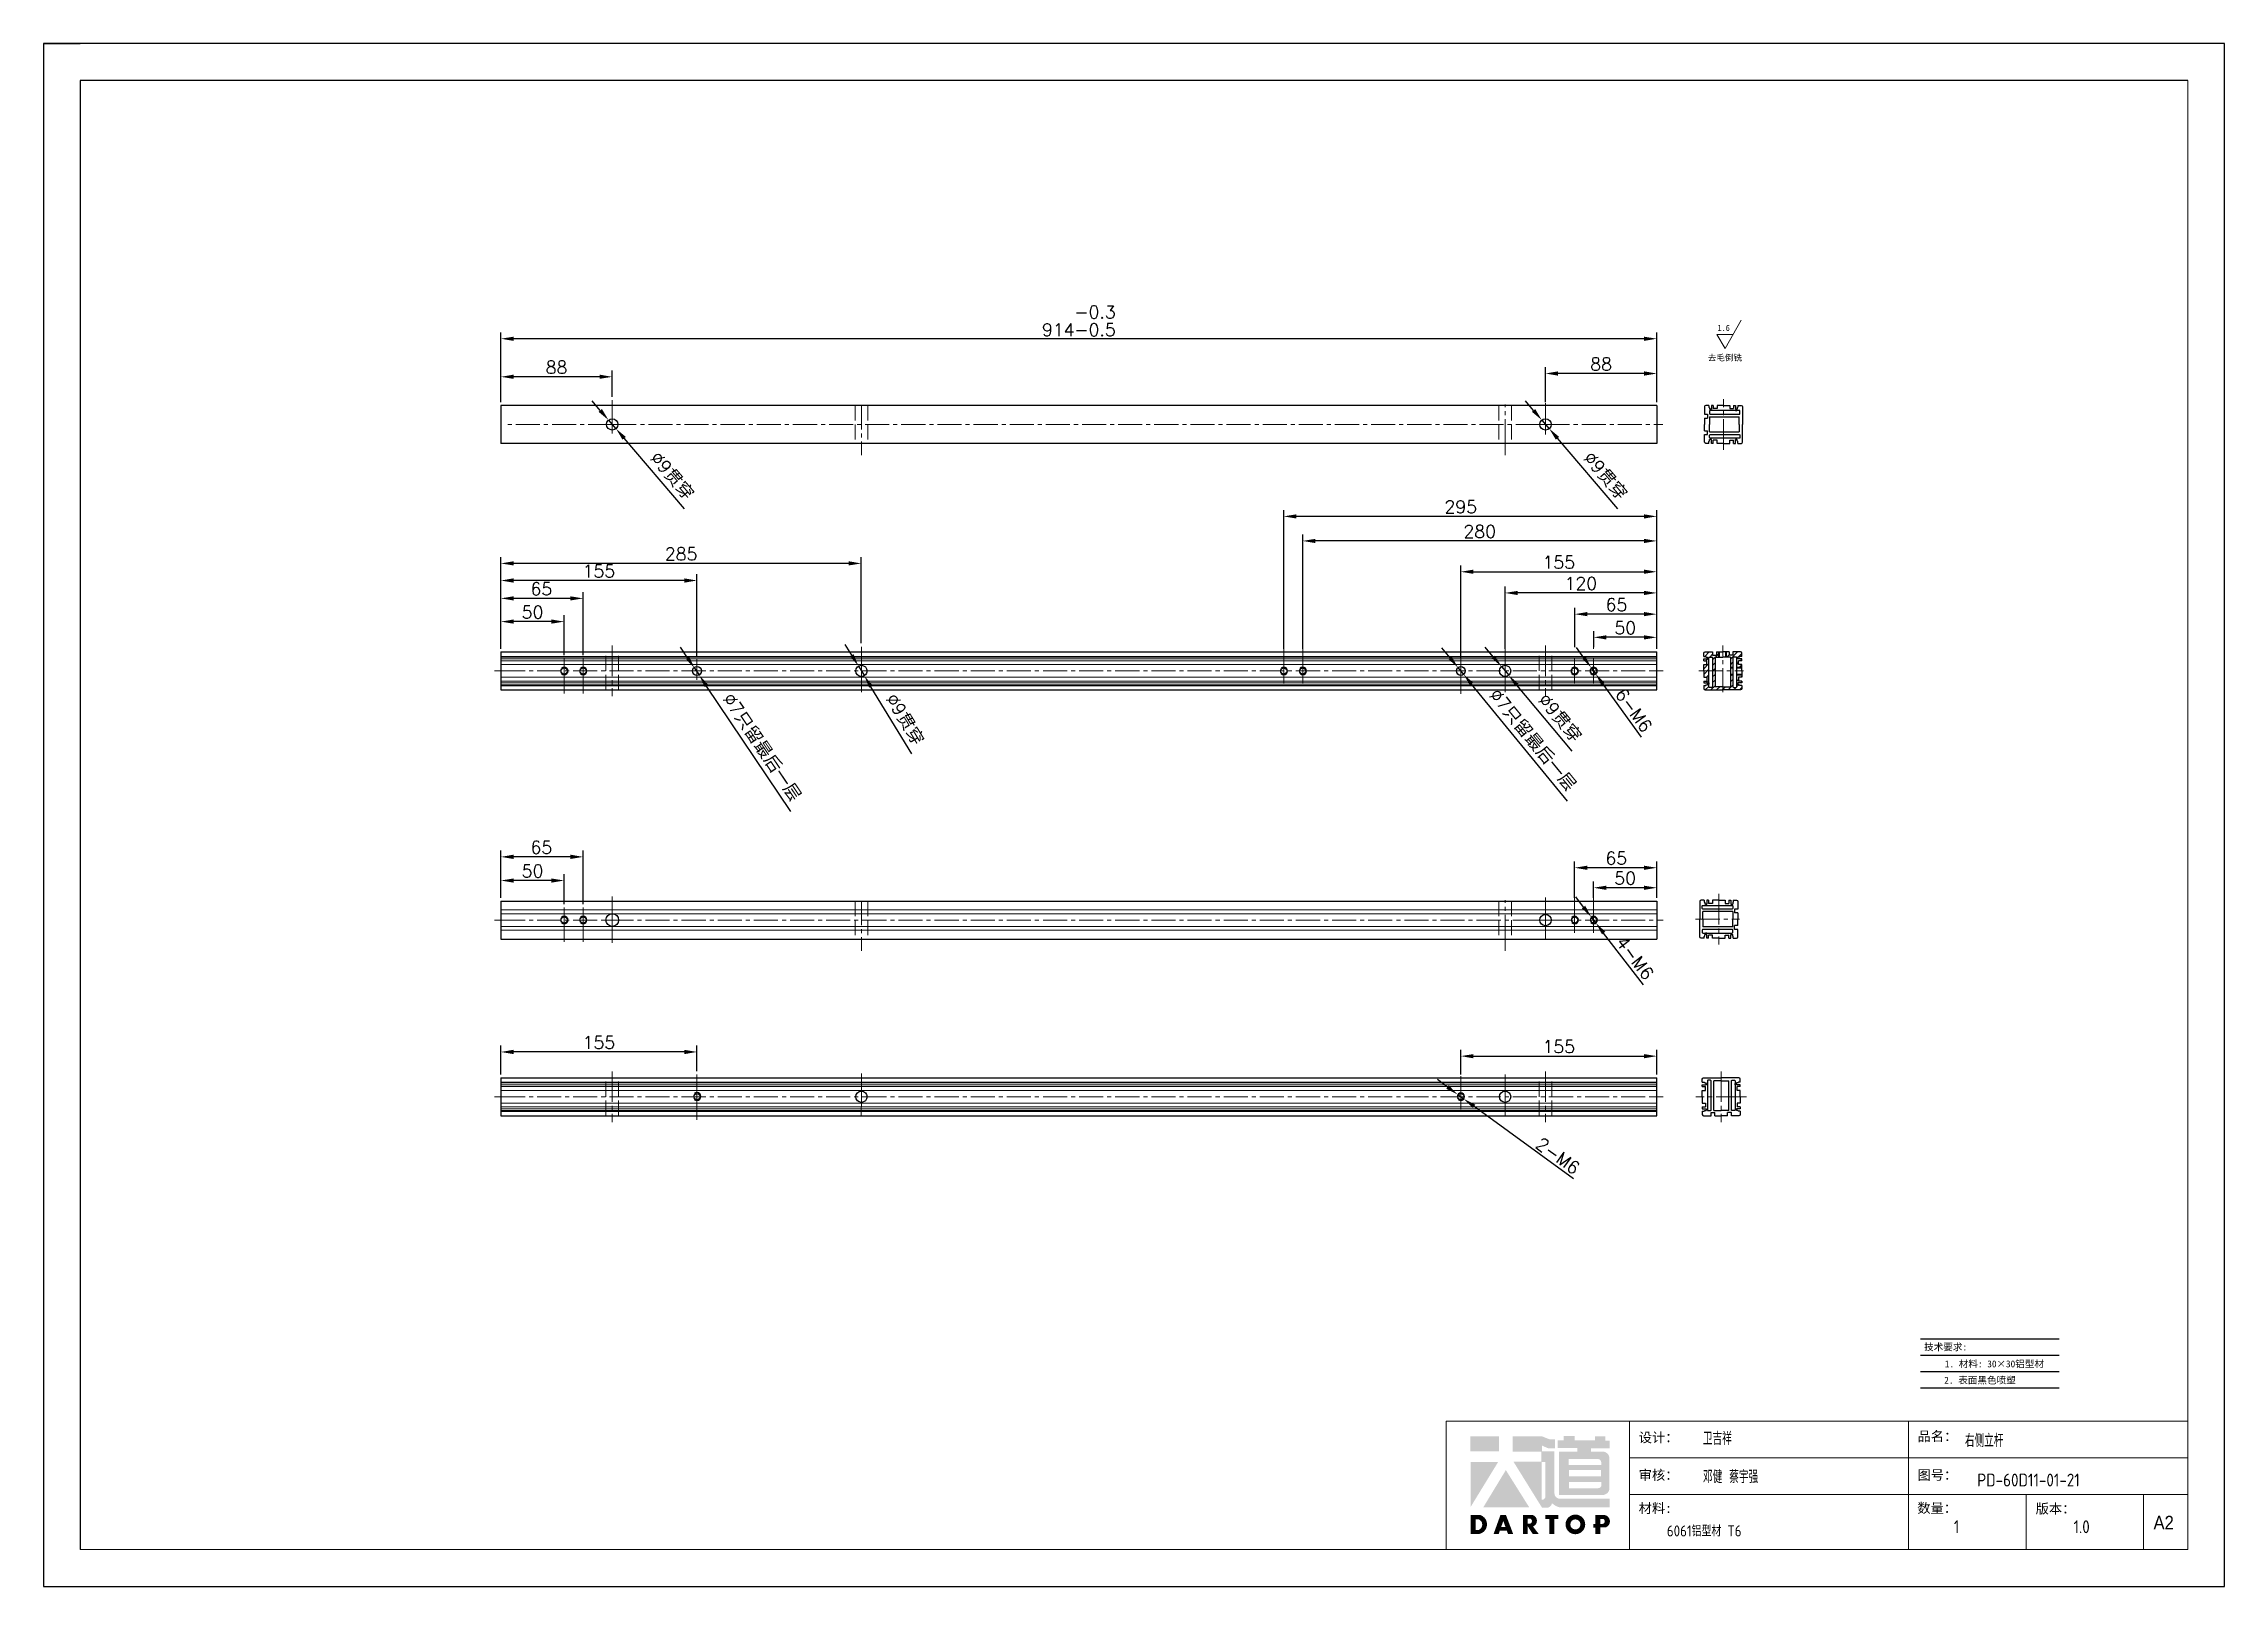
# Model space of a CAD drawing. Header units: millimetres. Extents: x -30327 to 34858, y 4015 to 75103.
# Drawn here: x 28332 to 30056, y 60062 to 61281 of the extents above; entities that cross this region are included whole.
import ezdxf
from ezdxf.enums import TextEntityAlignment as Align

# ---------------------------------------------------------------- set-up
doc = ezdxf.new("R2010")
doc.units = ezdxf.units.MM
doc.linetypes.add('ACAD_ISO02W100', pattern=[15, 12, -3])
doc.linetypes.add('CENTER2', pattern=[28.575, 19.05, -3.175, 3.175, -3.175])
doc.layers.add('A-TITLEBLOCK', color=7, linetype='Continuous', lineweight=18)
doc.layers.add('cen', color=1, linetype='CENTER2', lineweight=9)
for name, color, linetype in [('green', 3, 'ACAD_ISO02W100'), ('print', 30, 'Continuous'), ('red', 1, 'CENTER2'), ('yellow', 2, 'Continuous')]:
    doc.layers.add(name, color=color, linetype=linetype)
doc.styles.add('GB', font='GBENOR.SHX', dxfattribs={"bigfont": 'gbcbig.shx'})
doc.styles.add('HZ', font='')
doc.styles.add('SLDTEXTSTYLE0', font='simfang.ttf', dxfattribs={"bigfont": 'bigfont'})
doc.styles.add('SLDTEXTSTYLE1', font='Gothic.ttf', dxfattribs={"width": 0.913})
doc.styles.get("Standard").update_dxf_attribs({"font": 'txt', "bigfont": 'gbcbig.shx'})
doc.styles.get('HZ').set_extended_font_data('SimSun')
doc.dimstyles.new('1-4', dxfattribs={"dimscale": 4, "dimtxt": 2.5, "dimasz": 2.5, "dimexe": 1.25, "dimexo": 0.625, "dimtad": 1, "dimdsep": 46, "dimtxsty": 'Standard', "dimcen": 2.5, "dimadec": 0, "dimazin": 0, "dimtfac": 1, "dimtmove": 0, "dimatfit": 3, "dimfxl": 0, "dimarcsym": 0})

msp = doc.modelspace()

# ---------------------------------------------------------------- texts
at = {"style": 'HZ'}
for s, height, p in [('技术要求:', 5.41769, (29835.8026, 60251.2179)), ('     1. 材料: 30×30铝型材  ', 5.417685, (29868.8463, 60237.8731)), ('    2. 表面黑色喷塑          ', 5.417685, (29874.0522, 60224.9738))]:
    msp.add_text(s, height=height, dxfattribs=at).set_placement(p, align=Align.MIDDLE_CENTER)
at = {"layer": 'yellow', "lineweight": 9, "style": 'HZ'}
for s, p in [('1.6', (29655.3763, 61054.1914)), ('去毛倒铣', (29647.7562, 61030.7398))]:
    msp.add_text(s, height=4.8174, dxfattribs=at).set_placement(p)

# ---------------------------------------------------------------- blocks, each defined once
blk = doc.blocks.new('*D666')
at = {"layer": 'Defpoints', "color": 0, "transparency": 16777216}
for p in [(28693.4, 61048.1), (28693.4, 60996), (29607.4, 60995.4)]:
    blk.add_point(p, dxfattribs=at)
at = {"layer": 'yellow', "color": 0, "lineweight": -2, "transparency": 16777216}
for p, q in [((28693.4, 60998.5), (28693.4, 61053.1)), ((29597.4, 61048.1), (28703.4, 61048.1)), ((29607.4, 60997.9), (29607.4, 61053.1))]:
    blk.add_line(p, q, dxfattribs=at)
at = {"layer": 'yellow', "color": 0, "transparency": 16777216}
for points in [[(28703.4, 61049.7), (28703.4, 61046.4), (28693.4, 61048.1)], [(29597.4, 61049.7), (29597.4, 61046.4), (29607.4, 61048.1)]]:
    blk.add_solid(points, dxfattribs=at)
at = {"layer": 'yellow', "color": 0, "lineweight": 9, "transparency": 16777216, "insert": (29150.4, 61062.2), "char_height": 10, "attachment_point": 5}
blk.add_mtext('914\\S-0.3^ -0.5;', dxfattribs=at)
blk = doc.blocks.new('*D667')
at = {"layer": 'Defpoints', "color": 0, "transparency": 16777216}
for p in [(29555.6, 60591), (29559.3, 60586.3)]:
    blk.add_point(p, dxfattribs=at)
at = {"layer": 'yellow', "color": 0, "lineweight": -2, "transparency": 16777216}
for p, q in [((29549.5, 60598.9), (29543.4, 60606.9)), ((29555.6, 60591), (29559.3, 60586.3)), ((29597, 60537.5), (29565.4, 60578.4))]:
    blk.add_line(p, q, dxfattribs=at)
at = {"layer": 'yellow', "color": 0, "transparency": 16777216}
for points in [[(29550.8, 60600), (29548.2, 60597.9), (29555.6, 60591)], [(29566.7, 60579.4), (29564.1, 60577.3), (29559.3, 60586.3)]]:
    blk.add_solid(points, dxfattribs=at)
at = {"layer": 'yellow', "color": 0, "lineweight": 9, "transparency": 16777216, "insert": (29590.2, 60558.6), "char_height": 10, "attachment_point": 5, "rotation": 307.6802}
blk.add_mtext('4-M6', dxfattribs=at)
blk = doc.blocks.new('*D668')
at = {"layer": 'Defpoints', "color": 0, "transparency": 16777216}
for p in [(29607.4, 60481.1), (29452.4, 60464), (29607.4, 60464)]:
    blk.add_point(p, dxfattribs=at)
at = {"layer": 'yellow', "color": 0, "lineweight": -2, "transparency": 16777216}
for p, q in [((29452.4, 60466.5), (29452.4, 60486.1)), ((29462.4, 60481.1), (29597.4, 60481.1)), ((29607.4, 60466.5), (29607.4, 60486.1))]:
    blk.add_line(p, q, dxfattribs=at)
at = {"layer": 'yellow', "color": 0, "transparency": 16777216}
for points in [[(29462.4, 60482.7), (29462.4, 60479.4), (29452.4, 60481.1)], [(29597.4, 60482.7), (29597.4, 60479.4), (29607.4, 60481.1)]]:
    blk.add_solid(points, dxfattribs=at)
at = {"layer": 'yellow', "color": 0, "lineweight": 9, "transparency": 16777216, "insert": (29529.9, 60488.6), "char_height": 10, "attachment_point": 5}
blk.add_mtext('155', dxfattribs=at)
blk = doc.blocks.new('*D669')
at = {"layer": 'Defpoints', "color": 0, "transparency": 16777216}
for p in [(29450, 60450.8), (29454.9, 60447.2)]:
    blk.add_point(p, dxfattribs=at)
at = {"layer": 'yellow', "color": 0, "lineweight": -2, "transparency": 16777216}
for p, q in [((29441.9, 60456.7), (29433.9, 60462.6)), ((29450, 60450.8), (29454.9, 60447.2)), ((29541.6, 60384), (29463, 60441.3))]:
    blk.add_line(p, q, dxfattribs=at)
at = {"layer": 'yellow', "color": 0, "transparency": 16777216}
for points in [[(29442.9, 60458), (29441, 60455.3), (29450, 60450.8)], [(29463.9, 60442.7), (29462, 60440), (29454.9, 60447.2)]]:
    blk.add_solid(points, dxfattribs=at)
at = {"layer": 'yellow', "color": 0, "lineweight": 9, "transparency": 16777216, "insert": (29529.2, 60402.3), "char_height": 10, "attachment_point": 5, "rotation": 323.8992}
blk.add_mtext('2-M6', dxfattribs=at)
blk = doc.blocks.new('*D670')
at = {"layer": 'Defpoints', "color": 0, "transparency": 16777216}
for p in [(29450.2, 60788.2), (29454.7, 60782.8)]:
    blk.add_point(p, dxfattribs=at)
at = {"layer": 'yellow', "color": 0, "lineweight": -2, "transparency": 16777216}
for p, q in [((29443.9, 60796), (29437.5, 60803.7)), ((29450.2, 60788.2), (29454.7, 60782.8)), ((29536.8, 60682.7), (29461, 60775.1))]:
    blk.add_line(p, q, dxfattribs=at)
at = {"layer": 'yellow', "color": 0, "transparency": 16777216}
for points in [[(29445.2, 60797), (29442.6, 60794.9), (29450.2, 60788.2)], [(29462.3, 60776.2), (29459.7, 60774), (29454.7, 60782.8)]]:
    blk.add_solid(points, dxfattribs=at)
at = {"layer": 'yellow', "color": 0, "lineweight": 9, "transparency": 16777216, "insert": (29509.1, 60730.8), "char_height": 10, "attachment_point": 5, "rotation": 309.3805}
blk.add_mtext('∅7{\\fSimSun|b0|i0|c134|p2;只留最后一层}', dxfattribs=at)
blk = doc.blocks.new('*D671')
at = {"layer": 'Defpoints', "color": 0, "transparency": 16777216}
for p in [(29484.6, 60789), (29490.3, 60782.1)]:
    blk.add_point(p, dxfattribs=at)
at = {"layer": 'yellow', "color": 0, "lineweight": -2, "transparency": 16777216}
for p, q in [((29478.1, 60796.7), (29471.7, 60804.3)), ((29484.6, 60789), (29490.3, 60782.1)), ((29540.4, 60722.2), (29496.7, 60774.4))]:
    blk.add_line(p, q, dxfattribs=at)
at = {"layer": 'yellow', "color": 0, "transparency": 16777216}
for points in [[(29479.4, 60797.7), (29476.9, 60795.6), (29484.6, 60789)], [(29498, 60775.5), (29495.5, 60773.3), (29490.3, 60782.1)]]:
    blk.add_solid(points, dxfattribs=at)
at = {"layer": 'yellow', "color": 0, "lineweight": 9, "transparency": 16777216, "insert": (29530.6, 60748.1), "char_height": 10, "attachment_point": 5, "rotation": 309.8987}
blk.add_mtext('∅9{\\fSimSun|b0|i0|c134|p2;贯穿}', dxfattribs=at)
blk = doc.blocks.new('*D672')
at = {"layer": 'Defpoints', "color": 0, "transparency": 16777216}
for p in [(29607.4, 60863.9), (29452.4, 60793.5), (29607.4, 60800.5)]:
    blk.add_point(p, dxfattribs=at)
at = {"layer": 'yellow', "color": 0, "lineweight": -2, "transparency": 16777216}
for p, q in [((29452.4, 60796), (29452.4, 60868.9)), ((29462.4, 60863.9), (29597.4, 60863.9)), ((29607.4, 60803), (29607.4, 60868.9))]:
    blk.add_line(p, q, dxfattribs=at)
at = {"layer": 'yellow', "color": 0, "transparency": 16777216}
for points in [[(29462.4, 60865.6), (29462.4, 60862.3), (29452.4, 60863.9)], [(29597.4, 60865.6), (29597.4, 60862.3), (29607.4, 60863.9)]]:
    blk.add_solid(points, dxfattribs=at)
at = {"layer": 'yellow', "color": 0, "lineweight": 9, "transparency": 16777216, "insert": (29529.9, 60871.4), "char_height": 10, "attachment_point": 5}
blk.add_mtext('155', dxfattribs=at)
blk = doc.blocks.new('*D673')
at = {"layer": 'Defpoints', "color": 0, "transparency": 16777216}
for p in [(29555.6, 60788), (29559.1, 60783.1)]:
    blk.add_point(p, dxfattribs=at)
at = {"layer": 'yellow', "color": 0, "lineweight": -2, "transparency": 16777216}
for p, q in [((29549.7, 60796), (29543.9, 60804.1)), ((29555.6, 60788), (29559.1, 60783.1)), ((29595.4, 60733.2), (29565, 60775))]:
    blk.add_line(p, q, dxfattribs=at)
at = {"layer": 'yellow', "color": 0, "transparency": 16777216}
for points in [[(29551.1, 60797), (29548.4, 60795.1), (29555.6, 60788)], [(29566.4, 60776), (29563.7, 60774), (29559.1, 60783.1)]]:
    blk.add_solid(points, dxfattribs=at)
at = {"layer": 'yellow', "color": 0, "lineweight": 9, "transparency": 16777216, "insert": (29589.2, 60754.5), "char_height": 10, "attachment_point": 5, "rotation": 306.0283}
blk.add_mtext('6-M6', dxfattribs=at)
blk = doc.blocks.new('*D674')
at = {"layer": 'Defpoints', "color": 0, "transparency": 16777216}
for p in [(29516.5, 60983.8), (29522.4, 60977)]:
    blk.add_point(p, dxfattribs=at)
at = {"layer": 'yellow', "color": 0, "lineweight": -2, "transparency": 16777216}
for p, q in [((29510, 60991.4), (29503.5, 60999)), ((29516.5, 60983.8), (29522.4, 60977)), ((29576.7, 60913.7), (29528.9, 60969.4))]:
    blk.add_line(p, q, dxfattribs=at)
at = {"layer": 'yellow', "color": 0, "transparency": 16777216}
for points in [[(29511.3, 60992.5), (29508.7, 60990.3), (29516.5, 60983.8)], [(29530.2, 60970.5), (29527.6, 60968.3), (29522.4, 60977)]]:
    blk.add_solid(points, dxfattribs=at)
at = {"layer": 'yellow', "color": 0, "lineweight": 9, "transparency": 16777216, "insert": (29566.6, 60939.5), "char_height": 10, "attachment_point": 5, "rotation": 310.6421}
blk.add_mtext('∅9{\\fSimSun|b0|i0|c134|p2;贯穿}', dxfattribs=at)
blk = doc.blocks.new('*D675')
at = {"layer": 'Defpoints', "color": 0, "transparency": 16777216}
for p in [(28976.1, 60789.4), (28980.8, 60781.7)]:
    blk.add_point(p, dxfattribs=at)
at = {"layer": 'yellow', "color": 0, "lineweight": -2, "transparency": 16777216}
for p, q in [((28970.9, 60797.9), (28965.7, 60806.5)), ((28976.1, 60789.4), (28980.8, 60781.7)), ((29018.4, 60719.9), (28986, 60773.1))]:
    blk.add_line(p, q, dxfattribs=at)
at = {"layer": 'yellow', "color": 0, "transparency": 16777216}
for points in [[(28972.3, 60798.8), (28969.5, 60797.1), (28976.1, 60789.4)], [(28987.4, 60774), (28984.6, 60772.3), (28980.8, 60781.7)]]:
    blk.add_solid(points, dxfattribs=at)
at = {"layer": 'yellow', "color": 0, "lineweight": 9, "transparency": 16777216, "insert": (29012.6, 60747), "char_height": 10, "attachment_point": 5, "rotation": 301.2897}
blk.add_mtext('∅9{\\fSimSun|b0|i0|c134|p2;贯穿}', dxfattribs=at)
blk = doc.blocks.new('*D676')
at = {"layer": 'Defpoints', "color": 0, "transparency": 16777216}
for p in [(28846.5, 60787.7), (28850.4, 60781.9)]:
    blk.add_point(p, dxfattribs=at)
at = {"layer": 'yellow', "color": 0, "lineweight": -2, "transparency": 16777216}
for p, q in [((28840.9, 60796), (28835.3, 60804.3)), ((28846.5, 60787.7), (28850.4, 60781.9)), ((28922.7, 60674.5), (28856, 60773.6))]:
    blk.add_line(p, q, dxfattribs=at)
at = {"layer": 'yellow', "color": 0, "transparency": 16777216}
for points in [[(28842.3, 60797), (28839.5, 60795.1), (28846.5, 60787.7)], [(28857.4, 60774.6), (28854.6, 60772.7), (28850.4, 60781.9)]]:
    blk.add_solid(points, dxfattribs=at)
at = {"layer": 'yellow', "color": 0, "lineweight": 9, "transparency": 16777216, "insert": (28899.6, 60725), "char_height": 10, "attachment_point": 5, "rotation": 303.9255}
blk.add_mtext('∅7{\\fSimSun|b0|i0|c134|p2;只留最后一层}', dxfattribs=at)
blk = doc.blocks.new('*D677')
at = {"layer": 'Defpoints', "color": 0, "transparency": 16777216}
for p in [(29519.4, 61020.6), (29519.4, 60995.4), (29607.4, 60995.4)]:
    blk.add_point(p, dxfattribs=at)
at = {"layer": 'yellow', "color": 0, "lineweight": -2, "transparency": 16777216}
for p, q in [((29519.4, 60997.9), (29519.4, 61025.6)), ((29597.4, 61020.6), (29529.4, 61020.6)), ((29607.4, 60997.9), (29607.4, 61025.6))]:
    blk.add_line(p, q, dxfattribs=at)
at = {"layer": 'yellow', "color": 0, "transparency": 16777216}
for points in [[(29529.4, 61022.3), (29529.4, 61018.9), (29519.4, 61020.6)], [(29597.4, 61022.3), (29597.4, 61018.9), (29607.4, 61020.6)]]:
    blk.add_solid(points, dxfattribs=at)
at = {"layer": 'yellow', "color": 0, "lineweight": 9, "transparency": 16777216, "insert": (29563.4, 61028.1), "char_height": 10, "attachment_point": 5}
blk.add_mtext('88', dxfattribs=at)
blk = doc.blocks.new('*D678')
at = {"layer": 'Defpoints', "color": 0, "transparency": 16777216}
for p in [(29557.5, 60812.1), (29557.5, 60801.7), (29607.4, 60801.2)]:
    blk.add_point(p, dxfattribs=at)
at = {"layer": 'yellow', "color": 0, "lineweight": -2, "transparency": 16777216}
for p, q in [((29557.5, 60804.2), (29557.5, 60817.1)), ((29597.4, 60812.1), (29567.5, 60812.1)), ((29607.4, 60803.7), (29607.4, 60817.1))]:
    blk.add_line(p, q, dxfattribs=at)
at = {"layer": 'yellow', "color": 0, "transparency": 16777216}
for points in [[(29567.5, 60813.7), (29567.5, 60810.4), (29557.5, 60812.1)], [(29597.4, 60813.7), (29597.4, 60810.4), (29607.4, 60812.1)]]:
    blk.add_solid(points, dxfattribs=at)
at = {"layer": 'yellow', "color": 0, "lineweight": 9, "transparency": 16777216, "insert": (29582.5, 60819.6), "char_height": 10, "attachment_point": 5}
blk.add_mtext('50', dxfattribs=at)
blk = doc.blocks.new('*D679')
at = {"layer": 'Defpoints', "color": 0, "transparency": 16777216}
for p in [(29487.4, 60847.2), (29487.4, 60800.5), (29607.4, 60800.5)]:
    blk.add_point(p, dxfattribs=at)
at = {"layer": 'yellow', "color": 0, "lineweight": -2, "transparency": 16777216}
for p, q in [((29487.4, 60803), (29487.4, 60852.2)), ((29597.4, 60847.2), (29497.4, 60847.2)), ((29607.4, 60803), (29607.4, 60852.2))]:
    blk.add_line(p, q, dxfattribs=at)
at = {"layer": 'yellow', "color": 0, "transparency": 16777216}
for points in [[(29497.4, 60848.8), (29497.4, 60845.5), (29487.4, 60847.2)], [(29597.4, 60848.8), (29597.4, 60845.5), (29607.4, 60847.2)]]:
    blk.add_solid(points, dxfattribs=at)
at = {"layer": 'yellow', "color": 0, "lineweight": 9, "transparency": 16777216, "insert": (29547.4, 60854.7), "char_height": 10, "attachment_point": 5}
blk.add_mtext('120', dxfattribs=at)
blk = doc.blocks.new('*D680')
at = {"layer": 'Defpoints', "color": 0, "transparency": 16777216}
for p in [(29327.4, 60888.3), (29327.4, 60800.5), (29607.4, 60800.5)]:
    blk.add_point(p, dxfattribs=at)
at = {"layer": 'yellow', "color": 0, "lineweight": -2, "transparency": 16777216}
for p, q in [((29327.4, 60803), (29327.4, 60893.3)), ((29607.4, 60803), (29607.4, 60893.3)), ((29597.4, 60888.3), (29337.4, 60888.3))]:
    blk.add_line(p, q, dxfattribs=at)
at = {"layer": 'yellow', "color": 0, "transparency": 16777216}
for points in [[(29337.4, 60889.9), (29337.4, 60886.6), (29327.4, 60888.3)], [(29597.4, 60889.9), (29597.4, 60886.6), (29607.4, 60888.3)]]:
    blk.add_solid(points, dxfattribs=at)
at = {"layer": 'yellow', "color": 0, "lineweight": 9, "transparency": 16777216, "insert": (29467.4, 60895.8), "char_height": 10, "attachment_point": 5}
blk.add_mtext('280', dxfattribs=at)
blk = doc.blocks.new('*D681')
at = {"layer": 'Defpoints', "color": 0, "transparency": 16777216}
for p in [(29557.4, 60614.2), (29557.4, 60603.7), (29607.4, 60603.7)]:
    blk.add_point(p, dxfattribs=at)
at = {"layer": 'yellow', "color": 0, "lineweight": -2, "transparency": 16777216}
for p, q in [((29557.4, 60606.2), (29557.4, 60619.2)), ((29597.4, 60614.2), (29567.4, 60614.2)), ((29607.4, 60606.2), (29607.4, 60619.2))]:
    blk.add_line(p, q, dxfattribs=at)
at = {"layer": 'yellow', "color": 0, "transparency": 16777216}
for points in [[(29567.4, 60615.8), (29567.4, 60612.5), (29557.4, 60614.2)], [(29597.4, 60615.8), (29597.4, 60612.5), (29607.4, 60614.2)]]:
    blk.add_solid(points, dxfattribs=at)
at = {"layer": 'yellow', "color": 0, "lineweight": 9, "transparency": 16777216, "insert": (29582.4, 60621.7), "char_height": 10, "attachment_point": 5}
blk.add_mtext('50', dxfattribs=at)
blk = doc.blocks.new('*D682')
at = {"layer": 'Defpoints', "color": 0, "transparency": 16777216}
for p in [(28693.4, 61018), (28693.4, 60995.4), (28781.4, 60999.7)]:
    blk.add_point(p, dxfattribs=at)
at = {"layer": 'yellow', "color": 0, "lineweight": -2, "transparency": 16777216}
for p, q in [((28693.4, 60997.9), (28693.4, 61023)), ((28771.4, 61018), (28703.4, 61018)), ((28781.4, 61002.2), (28781.4, 61023))]:
    blk.add_line(p, q, dxfattribs=at)
at = {"layer": 'yellow', "color": 0, "transparency": 16777216}
for points in [[(28703.4, 61019.7), (28703.4, 61016.4), (28693.4, 61018)], [(28771.4, 61019.7), (28771.4, 61016.4), (28781.4, 61018)]]:
    blk.add_solid(points, dxfattribs=at)
at = {"layer": 'yellow', "color": 0, "lineweight": 9, "transparency": 16777216, "insert": (28737.4, 61025.5), "char_height": 10, "attachment_point": 5}
blk.add_mtext('88', dxfattribs=at)
blk = doc.blocks.new('*D683')
at = {"layer": 'Defpoints', "color": 0, "transparency": 16777216}
for p in [(28693.4, 60824.5), (28693.4, 60800.5), (28743.4, 60795.5)]:
    blk.add_point(p, dxfattribs=at)
at = {"layer": 'yellow', "color": 0, "lineweight": -2, "transparency": 16777216}
for p, q in [((28693.4, 60803), (28693.4, 60829.5)), ((28733.4, 60824.5), (28703.4, 60824.5)), ((28743.4, 60798), (28743.4, 60829.5))]:
    blk.add_line(p, q, dxfattribs=at)
at = {"layer": 'yellow', "color": 0, "transparency": 16777216}
for points in [[(28703.4, 60826.2), (28703.4, 60822.9), (28693.4, 60824.5)], [(28733.4, 60826.2), (28733.4, 60822.9), (28743.4, 60824.5)]]:
    blk.add_solid(points, dxfattribs=at)
at = {"layer": 'yellow', "color": 0, "lineweight": 9, "transparency": 16777216, "insert": (28718.4, 60832), "char_height": 10, "attachment_point": 5}
blk.add_mtext('50', dxfattribs=at)
blk = doc.blocks.new('*D684')
at = {"layer": 'Defpoints', "color": 0, "transparency": 16777216}
for p in [(28693.4, 60857), (28693.4, 60800.5), (28848.4, 60794.5)]:
    blk.add_point(p, dxfattribs=at)
at = {"layer": 'yellow', "color": 0, "lineweight": -2, "transparency": 16777216}
for p, q in [((28693.4, 60803), (28693.4, 60862)), ((28838.4, 60857), (28703.4, 60857)), ((28848.4, 60797), (28848.4, 60862))]:
    blk.add_line(p, q, dxfattribs=at)
at = {"layer": 'yellow', "color": 0, "transparency": 16777216}
for points in [[(28703.4, 60858.7), (28703.4, 60855.3), (28693.4, 60857)], [(28838.4, 60858.7), (28838.4, 60855.3), (28848.4, 60857)]]:
    blk.add_solid(points, dxfattribs=at)
at = {"layer": 'yellow', "color": 0, "lineweight": 9, "transparency": 16777216, "insert": (28770.9, 60864.5), "char_height": 10, "attachment_point": 5}
blk.add_mtext('155', dxfattribs=at)
blk = doc.blocks.new('*D685')
at = {"layer": 'Defpoints', "color": 0, "transparency": 16777216}
for p in [(28693.4, 60870.5), (28978.4, 60804.9), (28693.4, 60801.2)]:
    blk.add_point(p, dxfattribs=at)
at = {"layer": 'yellow', "color": 0, "lineweight": -2, "transparency": 16777216}
for p, q in [((28693.4, 60803.7), (28693.4, 60875.5)), ((28978.4, 60807.4), (28978.4, 60875.5)), ((28968.4, 60870.5), (28703.4, 60870.5))]:
    blk.add_line(p, q, dxfattribs=at)
at = {"layer": 'yellow', "color": 0, "transparency": 16777216}
for points in [[(28703.4, 60872.2), (28703.4, 60868.9), (28693.4, 60870.5)], [(28968.4, 60872.2), (28968.4, 60868.9), (28978.4, 60870.5)]]:
    blk.add_solid(points, dxfattribs=at)
at = {"layer": 'yellow', "color": 0, "lineweight": 9, "transparency": 16777216, "insert": (28835.9, 60878), "char_height": 10, "attachment_point": 5}
blk.add_mtext('285', dxfattribs=at)
blk = doc.blocks.new('*D686')
at = {"layer": 'Defpoints', "color": 0, "transparency": 16777216}
for p in [(28693.4, 60619.9), (28693.4, 60603.7), (28743.4, 60598.7)]:
    blk.add_point(p, dxfattribs=at)
at = {"layer": 'yellow', "color": 0, "lineweight": -2, "transparency": 16777216}
for p, q in [((28693.4, 60606.2), (28693.4, 60624.9)), ((28733.4, 60619.9), (28703.4, 60619.9)), ((28743.4, 60601.2), (28743.4, 60624.9))]:
    blk.add_line(p, q, dxfattribs=at)
at = {"layer": 'yellow', "color": 0, "transparency": 16777216}
for points in [[(28703.4, 60621.5), (28703.4, 60618.2), (28693.4, 60619.9)], [(28733.4, 60621.5), (28733.4, 60618.2), (28743.4, 60619.9)]]:
    blk.add_solid(points, dxfattribs=at)
at = {"layer": 'yellow', "color": 0, "lineweight": 9, "transparency": 16777216, "insert": (28718.4, 60627.4), "char_height": 10, "attachment_point": 5}
blk.add_mtext('50', dxfattribs=at)
blk = doc.blocks.new('*D687')
at = {"layer": 'Defpoints', "color": 0, "transparency": 16777216}
for p in [(28693.4, 60484.4), (28693.4, 60464), (28848.4, 60466.6)]:
    blk.add_point(p, dxfattribs=at)
at = {"layer": 'yellow', "color": 0, "lineweight": -2, "transparency": 16777216}
for p, q in [((28693.4, 60466.5), (28693.4, 60489.4)), ((28838.4, 60484.4), (28703.4, 60484.4)), ((28848.4, 60469.1), (28848.4, 60489.4))]:
    blk.add_line(p, q, dxfattribs=at)
at = {"layer": 'yellow', "color": 0, "transparency": 16777216}
for points in [[(28703.4, 60486.1), (28703.4, 60482.7), (28693.4, 60484.4)], [(28838.4, 60486.1), (28838.4, 60482.7), (28848.4, 60484.4)]]:
    blk.add_solid(points, dxfattribs=at)
at = {"layer": 'yellow', "color": 0, "lineweight": 9, "transparency": 16777216, "insert": (28770.9, 60491.9), "char_height": 10, "attachment_point": 5}
blk.add_mtext('155', dxfattribs=at)
blk = doc.blocks.new('*D660')
at = {"layer": 'Defpoints', "color": 0, "transparency": 16777216}
for p in [(28778.5, 60983.8), (28784.4, 60977)]:
    blk.add_point(p, dxfattribs=at)
at = {"layer": 'yellow', "color": 0, "lineweight": -2, "transparency": 16777216}
for p, q in [((28772, 60991.4), (28765.5, 60999)), ((28778.5, 60983.8), (28784.4, 60977)), ((28838.7, 60913.7), (28790.9, 60969.4))]:
    blk.add_line(p, q, dxfattribs=at)
at = {"layer": 'yellow', "color": 0, "transparency": 16777216}
for points in [[(28773.3, 60992.5), (28770.7, 60990.3), (28778.5, 60983.8)], [(28792.2, 60970.5), (28789.6, 60968.3), (28784.4, 60977)]]:
    blk.add_solid(points, dxfattribs=at)
at = {"layer": 'yellow', "color": 0, "lineweight": 9, "transparency": 16777216, "insert": (28828.6, 60939.5), "char_height": 10, "attachment_point": 5, "rotation": 310.6421}
blk.add_mtext('∅9{\\fSimSun|b0|i0|c134|p2;贯穿}', dxfattribs=at)
blk = doc.blocks.new('*D661')
at = {"layer": 'Defpoints', "color": 0, "transparency": 16777216}
for p in [(29542.5, 60830.4), (29542.5, 60801.7), (29607.4, 60801.2)]:
    blk.add_point(p, dxfattribs=at)
at = {"layer": 'yellow', "color": 0, "lineweight": -2, "transparency": 16777216}
for p, q in [((29542.5, 60804.2), (29542.5, 60835.4)), ((29597.4, 60830.4), (29552.5, 60830.4)), ((29607.4, 60803.7), (29607.4, 60835.4))]:
    blk.add_line(p, q, dxfattribs=at)
at = {"layer": 'yellow', "color": 0, "transparency": 16777216}
for points in [[(29552.5, 60832.1), (29552.5, 60828.8), (29542.5, 60830.4)], [(29597.4, 60832.1), (29597.4, 60828.8), (29607.4, 60830.4)]]:
    blk.add_solid(points, dxfattribs=at)
at = {"layer": 'yellow', "color": 0, "lineweight": 9, "transparency": 16777216, "insert": (29575.5, 60837.9), "char_height": 10, "attachment_point": 5}
blk.add_mtext('65', dxfattribs=at)
blk = doc.blocks.new('*D662')
at = {"layer": 'Defpoints', "color": 0, "transparency": 16777216}
for p in [(29312.4, 60907.7), (29607.4, 60803), (29312.4, 60800.5)]:
    blk.add_point(p, dxfattribs=at)
at = {"layer": 'yellow', "color": 0, "lineweight": -2, "transparency": 16777216}
for p, q in [((29312.4, 60803), (29312.4, 60912.7)), ((29597.4, 60907.7), (29322.4, 60907.7)), ((29607.4, 60805.5), (29607.4, 60912.7))]:
    blk.add_line(p, q, dxfattribs=at)
at = {"layer": 'yellow', "color": 0, "transparency": 16777216}
for points in [[(29322.4, 60909.3), (29322.4, 60906), (29312.4, 60907.7)], [(29597.4, 60909.3), (29597.4, 60906), (29607.4, 60907.7)]]:
    blk.add_solid(points, dxfattribs=at)
at = {"layer": 'yellow', "color": 0, "lineweight": 9, "transparency": 16777216, "insert": (29452.4, 60915.2), "char_height": 10, "attachment_point": 5}
blk.add_mtext('295', dxfattribs=at)
blk = doc.blocks.new('*D663')
at = {"layer": 'Defpoints', "color": 0, "transparency": 16777216}
for p in [(28693.4, 60842.9), (28693.4, 60803), (28758.4, 60795.5)]:
    blk.add_point(p, dxfattribs=at)
at = {"layer": 'yellow', "color": 0, "lineweight": -2, "transparency": 16777216}
for p, q in [((28693.4, 60805.5), (28693.4, 60847.9)), ((28748.4, 60842.9), (28703.4, 60842.9)), ((28758.4, 60798), (28758.4, 60847.9))]:
    blk.add_line(p, q, dxfattribs=at)
at = {"layer": 'yellow', "color": 0, "transparency": 16777216}
for points in [[(28703.4, 60844.5), (28703.4, 60841.2), (28693.4, 60842.9)], [(28748.4, 60844.5), (28748.4, 60841.2), (28758.4, 60842.9)]]:
    blk.add_solid(points, dxfattribs=at)
at = {"layer": 'yellow', "color": 0, "lineweight": 9, "transparency": 16777216, "insert": (28725.4, 60850.4), "char_height": 10, "attachment_point": 5}
blk.add_mtext('65', dxfattribs=at)
blk = doc.blocks.new('*D664')
at = {"layer": 'Defpoints', "color": 0, "transparency": 16777216}
for p in [(28693.4, 60638.6), (28693.4, 60603.7), (28758.4, 60598.7)]:
    blk.add_point(p, dxfattribs=at)
at = {"layer": 'yellow', "color": 0, "lineweight": -2, "transparency": 16777216}
for p, q in [((28693.4, 60606.2), (28693.4, 60643.6)), ((28748.4, 60638.6), (28703.4, 60638.6)), ((28758.4, 60601.2), (28758.4, 60643.6))]:
    blk.add_line(p, q, dxfattribs=at)
at = {"layer": 'yellow', "color": 0, "transparency": 16777216}
for points in [[(28703.4, 60640.3), (28703.4, 60636.9), (28693.4, 60638.6)], [(28748.4, 60640.3), (28748.4, 60636.9), (28758.4, 60638.6)]]:
    blk.add_solid(points, dxfattribs=at)
at = {"layer": 'yellow', "color": 0, "lineweight": 9, "transparency": 16777216, "insert": (28725.4, 60646.1), "char_height": 10, "attachment_point": 5}
blk.add_mtext('65', dxfattribs=at)
blk = doc.blocks.new('*D665')
at = {"layer": 'Defpoints', "color": 0, "transparency": 16777216}
for p in [(29542.4, 60630), (29542.4, 60603.7), (29607.4, 60603.7)]:
    blk.add_point(p, dxfattribs=at)
at = {"layer": 'yellow', "color": 0, "lineweight": -2, "transparency": 16777216}
for p, q in [((29542.4, 60606.2), (29542.4, 60635)), ((29607.4, 60606.2), (29607.4, 60635)), ((29597.4, 60630), (29552.4, 60630))]:
    blk.add_line(p, q, dxfattribs=at)
at = {"layer": 'yellow', "color": 0, "transparency": 16777216}
for points in [[(29552.4, 60631.6), (29552.4, 60628.3), (29542.4, 60630)], [(29597.4, 60631.6), (29597.4, 60628.3), (29607.4, 60630)]]:
    blk.add_solid(points, dxfattribs=at)
at = {"layer": 'yellow', "color": 0, "lineweight": 9, "transparency": 16777216, "insert": (29575.4, 60637.5), "char_height": 10, "attachment_point": 5}
blk.add_mtext('65', dxfattribs=at)
blk = doc.blocks.new('Dartop Logo')
at = {"true_color": 0xc40018}
h = blk.add_hatch(color=12, dxfattribs=at)
h.set_gradient(color1=(196, 0, 24), color2=(196, 0, 24), tint=1)
h.paths.add_polyline_path([(30.39, -3.87), (33.08, -5.04), (35.99, -5.04), (35.99, -1.19), (33.59, -1.19), (30.46, 0.05), (17.94, 0.05), (17.94, -6.46), (30.12, -6.46), (30.12, -6.59), (30.12, -10.75), (18.31, -10.75), (30.46, -30.31), (32.87, -30.31, 0.279375), (34.63, -28.6), (34.63, -28.51), (34.84, -28.51, 0.143145), (38.15, -30.2), (59.27, -30.2), (59.27, -26.49), (38.06, -26.49, -0.414214), (35.75, -24.18), (35.75, -6.26), (30.39, -6.26)])
h.paths.add_polyline_path([(30.25, -10.84), (31.8, -10.84), (31.8, -26.02, -0.088936), (30.9, -26.94), (30.24, -26.94)], flags=16)
h = blk.add_hatch(color=12, dxfattribs=at)
h.set_gradient(color1=(196, 0, 24), color2=(196, 0, 24), tint=1)
h.paths.add_polyline_path([(59.24, -1.73), (57.36, -1.73), (57.36, 0.06), (53.06, 0.06), (53.06, -1.64), (44.29, -1.64), (44.29, 0.15), (39.7, 0.15), (39.7, -1.67), (37.16, -1.67), (37.16, -4.97), (45.54, -4.97), (45.54, -6.42), (37.73, -6.42), (37.73, -24.88), (56.26, -24.88, 0.414214), (59.15, -21.99), (59.15, -9.35, 0.414214), (56.26, -6.46), (51.36, -6.46), (51.36, -5.03), (59.24, -5.03)])
h.paths.add_polyline_path([(54.21, -9.59, -0.414214), (55.66, -11.04), (55.66, -12.1), (41.79, -12.1), (41.79, -9.59)], flags=16)
h.paths.add_polyline_path([(55.57, -14.33), (55.57, -17.01), (41.88, -17.01), (41.88, -14.33)], flags=16)
h.paths.add_polyline_path([(55.75, -19.43), (55.75, -20.57, -0.414214), (54.3, -22.02), (41.88, -22.02), (41.88, -19.43)], flags=16)
h = blk.add_hatch(color=12, dxfattribs=at)
h.set_gradient(color1=(196, 0, 24), color2=(196, 0, 24), tint=1)
h.paths.add_polyline_path([(12.18, 0), (0, 0), (0, -6.37), (12.18, -6.37)])
h = blk.add_hatch(color=12, dxfattribs=at)
h.set_gradient(color1=(196, 0, 24), color2=(196, 0, 24), tint=1)
h.paths.add_polyline_path([(11.79, -10.83), (0.03, -10.83), (0.03, -30.03)])
h = blk.add_hatch(color=12, dxfattribs=at)
h.set_gradient(color1=(196, 0, 24), color2=(196, 0, 24), tint=1)
h.paths.add_polyline_path([(15.05, -14.31), (5.44, -30.15), (25.01, -30.15)])
at = {"true_color": 0x646464}
h = blk.add_hatch(color=251, dxfattribs=at)
h.set_gradient(color1=(100, 100, 100), color2=(100, 100, 100), tint=1)
h.paths.add_polyline_path([(4.15, -33.43), (0.11, -33.43), (0.11, -41.5), (3.51, -41.5, 0.793016)])
h.paths.add_polyline_path([(3.57, -39.73), (2.16, -39.73), (2.16, -35.19), (3.42, -35.19, -0.671361)], flags=16)
h = blk.add_hatch(color=251, dxfattribs=at)
h.set_gradient(color1=(100, 100, 100), color2=(100, 100, 100), tint=1)
h.paths.add_polyline_path([(15.08, -33.36), (12.78, -33.36), (9.82, -41.51), (12, -41.51), (12.51, -40.06), (15.46, -40.06), (15.99, -41.52), (18.19, -41.52)])
h.paths.add_polyline_path([(14.9, -38.51), (13.07, -38.51), (13.97, -35.95)], flags=16)
h = blk.add_hatch(color=251, dxfattribs=at)
h.set_gradient(color1=(100, 100, 100), color2=(100, 100, 100), tint=1)
h.paths.add_polyline_path([(26.27, -33.36), (22.3, -33.36), (22.3, -41.51), (24.4, -41.51), (24.4, -38.28), (26.55, -41.54), (29.09, -41.54), (26.61, -38.3, 0.744055)])
h.paths.add_polyline_path([(24.38, -37.08), (24.38, -34.94), (25.32, -34.94, -0.796809), (25.3, -37.08)], flags=16)
h = blk.add_hatch(color=251, dxfattribs=at)
h.set_gradient(color1=(100, 100, 100), color2=(100, 100, 100), tint=1)
h.paths.add_polyline_path([(37.44, -33.4), (31.88, -33.4), (31.88, -35.16), (33.61, -35.16), (33.61, -41.52), (35.69, -41.52), (35.69, -35.16), (37.44, -35.16)])
h = blk.add_hatch(color=251, dxfattribs=at)
h.set_gradient(color1=(100, 100, 100), color2=(100, 100, 100), tint=1)
h.paths.add_polyline_path([(40.46, -37.41, 1), (48.83, -37.41, 1)])
h.paths.add_polyline_path([(46.8, -37.41, -1), (42.5, -37.41, -1)], flags=16)
h = blk.add_hatch(color=251, dxfattribs=at)
h.set_gradient(color1=(100, 100, 100), color2=(100, 100, 100), tint=1)
h.paths.add_polyline_path([(56.85, -33.38), (56.73, -33.38), (53.19, -33.38), (53.19, -37.19), (52.26, -37.19), (52.26, -38.73), (53.18, -38.73), (53.18, -41.5), (55.24, -41.5), (55.24, -38.72), (57.51, -38.72, 0.812304)])
h.paths.add_polyline_path([(55.21, -37.18), (55.21, -35.05), (56.39, -35.05, -0.778213), (56.27, -37.18)], flags=16)
blk = doc.blocks.new('DT-A2-TITLE')
for p, q in [((594, 420), (0, 420)), ((0, 420), (0, 420)), ((0, 420), (0, 0)), ((0, 420), (10, 420)), ((594, 0), (594, 420)), ((10, 410), (10, 10)), ((584, 410), (10, 410))]:
    blk.add_line(p, q)
at = {"layer": 'A-TITLEBLOCK', "color": 7}
for p, q in [((584, 410), (584, 10)), ((594, 0), (594, 297)), ((382, 10), (382, 45)), ((584, 45), (382, 45)), ((432, 45), (432, 10)), ((508, 45), (508, 10)), ((584, 35), (432, 35)), ((432, 25), (584.08, 25)), ((540, 10), (540, 25)), ((572, 10), (572, 25)), ((10, 10), (584, 10)), ((0, 0), (594, 0))]:
    blk.add_line(p, q, dxfattribs=at)
at = {"layer": 'A-TITLEBLOCK', "xscale": 0.6400000000000001, "yscale": 0.6400000000000001, "zscale": 0.6400000000000001}
blk.add_blockref('Dartop Logo', (388.65, 40.81), dxfattribs=at)
at = {"style": 'GB'}
for tag, p, height in [('#设计', (451.96, 38.52), 3.5), ('#品名', (523.32, 37.95), 3.5), ('#审核', (451.99, 28.1), 3.5), ('#图号', (526.67, 27.2), 3.5), ('#数量', (520.33, 14.51), 3.5), ('#版本', (552.92, 14.47), 3.5), ('#材料说明', (442.15, 13.59), 3)]:
    blk.add_attdef(tag, p, '', height=height, dxfattribs=at)
at = {"layer": 'A-TITLEBLOCK', "color": 7, "attachment_point": 1}
for s, insert, char_height, style in [('设计：', (434.47, 41.87), 2.646, 'SLDTEXTSTYLE0'), ('品名：', (510.43, 42.19), 2.646, 'SLDTEXTSTYLE0'), ('审核：', (434.47, 31.64), 2.646, 'SLDTEXTSTYLE0'), ('图号：', (510.4, 31.66), 2.646, 'SLDTEXTSTYLE0'), ('材料:', (434.47, 22.62), 2.646, 'SLDTEXTSTYLE0'), ('数量：', (510.35, 22.64), 2.646, 'SLDTEXTSTYLE0'), ('版本：', (542.59, 22.48), 2.646, 'SLDTEXTSTYLE0'), ('A2', (574.7, 19.21), 3.704, 'SLDTEXTSTYLE1')]:
    blk.add_mtext(s, dxfattribs=dict(at, insert=insert, char_height=char_height, style=style))

# ---------------------------------------------------------------- dimensions: what is measured, and where the dimension line sits
at = {"layer": 'yellow', "lineweight": 9}
dim = msp.add_linear_dim(base=(28693.4486, 61048.0776), p1=(29607.4486, 60995.4081), p2=(28693.4486, 60996.0331), angle=180, dimstyle='1-4', override={"dimgap": 0.625, "dimtol": 1, "dimlim": 0, "dimtp": -0.3, "dimtm": 0.5}, dxfattribs=at)
dim.commit()
dim.dimension.update_dxf_attribs({"geometry": '*D666', "text_midpoint": (29150.4486, 61062.2442)})
for base, p1, p2, picture, middle in [((28693.4486, 61018.0243), (28781.4486, 60999.6885), (28693.4486, 60995.4081), '*D682', (28737.4486, 61025.5243)), ((29327.4486, 60888.2799), (29607.4486, 60800.5364), (29327.4486, 60800.5364), '*D680', (29467.4486, 60895.7799)), ((28693.4486, 60870.5203), (28978.4486, 60804.872), (28693.4486, 60801.1614), '*D685', (28835.9486, 60878.0203)), ((29487.4486, 60847.1644), (29607.4486, 60800.5364), (29487.4486, 60800.5364), '*D679', (29547.4486, 60854.6644)), ((28693.4486, 60824.5401), (28743.4486, 60795.5364), (28693.4486, 60800.5364), '*D683', (28718.4486, 60832.0401)), ((29557.4516, 60812.0808), (29607.4486, 60801.1614), (29557.4516, 60801.7093), '*D678', (29582.4501, 60819.5808)), ((29557.4486, 60614.1566), (29607.4486, 60603.6573), (29557.4486, 60603.6573), '*D681', (29582.4486, 60621.6566)), ((29607.4486, 60481.0597), (29452.4486, 60464.0046), (29607.4486, 60464.0046), '*D668', (29529.9486, 60488.5597))]:
    dim = msp.add_linear_dim(base=base, p1=p1, p2=p2, angle=180, dimstyle='1-4', dxfattribs=at)
    dim.commit()
    dim.dimension.update_dxf_attribs({"geometry": picture, "text_midpoint": middle})
for base, p1, p2, picture, middle in [((29519.4486, 61020.5847), (29607.4486, 60995.4081), (29519.4486, 60995.4081), '*D677', (29563.4486, 61020.5847)), ((29312.4486, 60907.651), (29607.4486, 60803.0364), (29312.4486, 60800.5364), '*D662', (29452.4486, 60907.651)), ((29607.4486, 60863.9422), (29452.4486, 60793.5364), (29607.4486, 60800.5364), '*D672', (29529.9486, 60863.9422)), ((28693.4486, 60857.0018), (28848.4486, 60794.5364), (28693.4486, 60800.5364), '*D684', (28770.9486, 60857.0018)), ((28693.4486, 60842.8701), (28758.4486, 60795.5364), (28693.4486, 60803.0364), '*D663', (28725.4486, 60842.8701)), ((29542.4516, 60830.4378), (29607.4486, 60801.1614), (29542.4516, 60801.7093), '*D661', (29575.4501, 60830.4378)), ((28693.4486, 60638.5914), (28758.4486, 60598.6573), (28693.4486, 60603.6573), '*D664', (28725.4486, 60638.5914)), ((28693.4486, 60619.8581), (28743.4486, 60598.6573), (28693.4486, 60603.6573), '*D686', (28718.4486, 60619.8581)), ((29542.4486, 60629.9727), (29607.4486, 60603.6573), (29542.4486, 60603.6573), '*D665', (29575.4486, 60629.9727)), ((28693.4486, 60484.3871), (28848.4486, 60466.6438), (28693.4486, 60464.0046), '*D687', (28770.9486, 60484.3871))]:
    dim = msp.add_linear_dim(base=base, p1=p1, p2=p2, angle=180, dimstyle='1-4', dxfattribs=at)
    dim.commit()
    dim.dimension.update_dxf_attribs({"geometry": picture, "text_midpoint": middle, "dimtype": 160})
for p1, p2, text, picture, middle in [((28778.5176, 60983.8226), (28784.3796, 60976.9935), '<>{\\fSimSun|b0|i0|c134|p2;贯穿}', '*D660', (28821.6401, 60933.5854)), ((29516.5176, 60983.8226), (29522.3796, 60976.9935), '<>{\\fSimSun|b0|i0|c134|p2;贯穿}', '*D674', (29559.6401, 60933.5854)), ((29484.5621, 60788.9887), (29490.335, 60782.0841), '<>{\\fSimSun|b0|i0|c134|p2;贯穿}', '*D671', (29523.6387, 60742.2515)), ((29450.0246, 60450.7723), (29454.8725, 60447.237), '2-M6', '*D669', (29524.7995, 60396.2439))]:
    dim = msp.add_diameter_dim_2p(p1=p1, p2=p2, text=text, dimstyle='1-4', dxfattribs=at)
    dim.commit()
    dim.dimension.update_dxf_attribs({"geometry": picture, "text_midpoint": middle, "dimtype": 163})
for p1, p2, text, picture, middle in [((28846.4952, 60787.7406), (28850.402, 60781.9323), '<>{\\fSimSun|b0|i0|c134|p2;只留最后一层}', '*D676', (28899.6349, 60724.9614)), ((28976.1114, 60789.3819), (28980.7857, 60781.691), '<>{\\fSimSun|b0|i0|c134|p2;贯穿}', '*D675', (29012.5728, 60746.9856)), ((29450.2279, 60788.2418), (29454.6692, 60782.8311), '<>{\\fSimSun|b0|i0|c134|p2;只留最后一层}', '*D670', (29509.0952, 60730.7986)), ((29555.614, 60787.9626), (29559.1431, 60783.1103), '6-M6', '*D673', (29589.2261, 60754.4986)), ((29555.6148, 60591.0316), (29559.2823, 60586.283), '4-M6', '*D667', (29590.1776, 60558.5505))]:
    dim = msp.add_diameter_dim_2p(p1=p1, p2=p2, text=text, dimstyle='1-4', dxfattribs=at)
    dim.commit()
    dim.dimension.update_dxf_attribs({"geometry": picture, "text_midpoint": middle})

# ---------------------------------------------------------------- hatches: boundary and pattern name
at = {"layer": 'yellow', "lineweight": 9}
h = msp.add_hatch(dxfattribs=at)
h.set_pattern_fill('ANSI31', color=256, style=0)
h.set_pattern_definition([(45, (27914.009, 59820.0657), (-2.245064, 2.245064), [])])
h.paths.add_polyline_path([(29667.5785, 60796.04, -0.414213562), (29668.0785, 60796.54), (29670.0785, 60796.54, -0.414213562), (29670.5785, 60796.04), (29670.5785, 60795.04), (29670.5785, 60788.54), (29674.5785, 60788.54), (29674.5785, 60790.54), (29672.0785, 60790.54), (29672.0785, 60793.54), (29674.5785, 60793.54), (29674.5785, 60795.04), (29671.5785, 60795.04), (29671.5785, 60796.54), (29672.0785, 60796.54), (29672.5785, 60796.54, 0.414213562), (29673.0785, 60797.04), (29674.5785, 60797.04), (29674.5785, 60799.54, 0.414213562), (29673.5785, 60800.54), (29667.5785, 60800.54), (29667.5785, 60798.04), (29664.5785, 60798.04), (29664.5785, 60800.54), (29662.5785, 60800.54), (29662.5785, 60796.54), (29664.5785, 60796.54), (29665.5785, 60796.54), (29665.5785, 60788.54), (29667.5785, 60788.54)])
h.paths.add_polyline_path([(29667.5785, 60782.54), (29665.5785, 60782.54), (29665.5785, 60773.04), (29659.5785, 60773.04), (29659.5785, 60770.54), (29673.5785, 60770.54, 0.414213562), (29674.5785, 60771.54), (29674.5785, 60774.04), (29673.0785, 60774.04, 0.414213562), (29672.5785, 60774.54), (29672.0785, 60774.54), (29671.5785, 60774.54), (29671.5785, 60776.04), (29674.5785, 60776.04), (29674.5785, 60777.54), (29672.0785, 60777.54), (29672.0785, 60780.54), (29674.5785, 60780.54), (29674.5785, 60782.54), (29670.5785, 60782.54), (29670.5785, 60773.04, -0.414213562), (29670.0785, 60772.54), (29668.0785, 60772.54, -0.414213562), (29667.5785, 60773.04)])
h.paths.add_polyline_path([(29648.5785, 60796.04, -0.414213562), (29649.0785, 60796.54), (29651.0785, 60796.54, -0.414213562), (29651.5785, 60796.04), (29651.5785, 60785.54), (29653.5785, 60785.54), (29653.5785, 60796.54), (29654.5785, 60796.54), (29656.5785, 60796.54), (29656.5785, 60800.54), (29654.5785, 60800.54), (29654.5785, 60798.04), (29651.5785, 60798.04), (29651.5785, 60800.54), (29645.5785, 60800.54, 0.414213562), (29644.5785, 60799.54), (29644.5785, 60797.04), (29646.0785, 60797.04, 0.414213562), (29646.5785, 60796.54), (29647.0785, 60796.54), (29647.5785, 60796.54), (29647.5785, 60795.04), (29644.5785, 60795.04), (29644.5785, 60793.54), (29647.0785, 60793.54), (29647.0785, 60790.54), (29644.5785, 60790.54), (29644.5785, 60785.54), (29648.5785, 60785.54)])
h.paths.add_polyline_path([(29648.5785, 60785.54), (29644.5785, 60785.54), (29644.5785, 60780.54), (29647.0785, 60780.54), (29647.0785, 60777.54), (29644.5785, 60777.54), (29644.5785, 60776.04), (29647.5785, 60776.04), (29647.5785, 60774.54), (29647.0785, 60774.54), (29646.5785, 60774.54, 0.414213562), (29646.0785, 60774.04), (29644.5785, 60774.04), (29644.5785, 60771.54, 0.414213562), (29645.5785, 60770.54), (29659.5785, 60770.54), (29659.5785, 60773.04), (29653.5785, 60773.04), (29653.5785, 60785.54), (29651.5785, 60785.54), (29651.5785, 60773.04, -0.414213562), (29651.0785, 60772.54), (29649.0785, 60772.54, -0.414213562), (29648.5785, 60773.04)])
h.paths.add_polyline_path([(29657.0785, 60800.54), (29656.5785, 60800.54), (29656.5785, 60796.54), (29657.0785, 60796.54)])
h.paths.add_polyline_path([(29662.5785, 60800.54), (29662.0785, 60800.54), (29662.0785, 60796.54), (29662.5785, 60796.54)])
h.paths.add_polyline_path([(29667.5785, 60788.54), (29665.5785, 60788.54), (29665.5785, 60788.04), (29667.5785, 60788.04)])
h.paths.add_polyline_path([(29674.5785, 60788.54), (29670.5785, 60788.54), (29670.5785, 60788.04), (29674.5785, 60788.04)])
h.paths.add_polyline_path([(29674.5785, 60783.04), (29670.5785, 60783.04), (29670.5785, 60782.54), (29674.5785, 60782.54)])
h.paths.add_polyline_path([(29667.5785, 60783.04), (29665.5785, 60783.04), (29665.5785, 60782.54), (29667.5785, 60782.54)])

# ---------------------------------------------------------------- linework, layer by layer
for p, q in [((28693.4486, 60995.4081), (28693.4486, 60965.4081)), ((29607.4486, 60995.4081), (29607.4486, 60965.4081)), ((29648.5936, 60995.4081), (29648.5936, 60993.9081)), ((29649.0936, 60992.9081), (29649.0936, 60992.4081)), ((29650.5936, 60992.4081), (29649.0936, 60992.4081)), ((29650.5936, 60995.4081), (29650.5936, 60992.4081)), ((29652.0936, 60995.4081), (29650.5936, 60995.4081)), ((29652.0936, 60995.4081), (29652.0936, 60992.9081)), ((29655.0936, 60992.9081), (29652.0936, 60992.9081)), ((29660.0936, 60995.4081), (29655.0936, 60995.4081)), ((29655.0936, 60995.4081), (29655.0936, 60992.9081)), ((29660.0936, 60995.4081), (29665.0936, 60995.4081)), ((29665.0936, 60995.4081), (29665.0936, 60992.9081)), ((29665.0936, 60992.9081), (29668.0936, 60992.9081)), ((29668.0936, 60995.4081), (29668.0936, 60992.9081)), ((29668.0936, 60995.4081), (29669.5936, 60995.4081)), ((29669.5936, 60995.4081), (29669.5936, 60992.4081)), ((29669.5936, 60992.4081), (29671.0936, 60992.4081)), ((29671.0936, 60992.9081), (29671.0936, 60992.4081)), ((29671.5936, 60995.4081), (29671.5936, 60993.9081)), ((29645.0936, 60985.4081), (29645.0936, 60980.4081)), ((29645.0936, 60975.4081), (29645.0936, 60980.4081)), ((29647.5936, 60988.4081), (29647.5936, 60985.4081)), ((29647.5936, 60972.4081), (29647.5936, 60975.4081)), ((29649.0936, 60986.4081), (29649.0936, 60985.4081)), ((29649.0936, 60985.4081), (29649.0936, 60980.4081)), ((29649.0936, 60975.4081), (29649.0936, 60980.4081)), ((29649.0936, 60974.4081), (29649.0936, 60975.4081)), ((29650.5936, 60991.4081), (29649.5936, 60991.4081)), ((29669.5936, 60991.4081), (29670.5936, 60991.4081)), ((29672.5936, 60980.4081), (29672.5936, 60986.4081)), ((29672.5936, 60980.4081), (29672.5936, 60974.4081)), ((29648.5936, 60965.4081), (29648.5936, 60966.9081)), ((29649.0936, 60967.9081), (29649.0936, 60968.4081)), ((29650.5936, 60968.4081), (29649.0936, 60968.4081)), ((29650.5936, 60969.4081), (29649.5936, 60969.4081)), ((29650.5936, 60965.4081), (29650.5936, 60968.4081)), ((29652.0936, 60965.4081), (29650.5936, 60965.4081)), ((29655.0936, 60967.9081), (29652.0936, 60967.9081)), ((29652.0936, 60965.4081), (29652.0936, 60967.9081)), ((29655.0936, 60965.4081), (29655.0936, 60967.9081)), ((29660.0936, 60965.4081), (29655.0936, 60965.4081)), ((29660.0936, 60965.4081), (29665.0936, 60965.4081)), ((29665.0936, 60967.9081), (29668.0936, 60967.9081)), ((29665.0936, 60965.4081), (29665.0936, 60967.9081)), ((29668.0936, 60965.4081), (29668.0936, 60967.9081)), ((29668.0936, 60965.4081), (29669.5936, 60965.4081)), ((29669.5936, 60969.4081), (29670.5936, 60969.4081)), ((29669.5936, 60965.4081), (29669.5936, 60968.4081)), ((29669.5936, 60968.4081), (29671.0936, 60968.4081)), ((29671.0936, 60967.9081), (29671.0936, 60968.4081)), ((29671.5936, 60965.4081), (29671.5936, 60966.9081)), ((28693.4486, 60800.5364), (29607.4486, 60800.5364)), ((28693.4486, 60800.5364), (28693.4486, 60770.5364)), ((29607.4486, 60770.5364), (29607.4486, 60800.5364)), ((29644.5785, 60797.04), (29646.0785, 60797.04)), ((29644.5785, 60793.54), (29644.5785, 60795.04)), ((29644.5785, 60795.04), (29647.5785, 60795.04)), ((29644.5785, 60793.54), (29647.0785, 60793.54)), ((29644.5785, 60790.54), (29647.0785, 60790.54)), ((29644.5785, 60785.54), (29644.5785, 60790.54)), ((29644.5785, 60785.54), (29644.5785, 60780.54)), ((29647.0785, 60796.54), (29647.5785, 60796.54)), ((29647.0785, 60790.54), (29647.0785, 60793.54)), ((29647.5785, 60795.04), (29647.5785, 60796.54)), ((29648.5785, 60795.04), (29648.5785, 60796.04)), ((29651.5785, 60798.04), (29654.5785, 60798.04)), ((29653.5785, 60796.54), (29654.5785, 60796.54)), ((29654.5785, 60800.54), (29659.5785, 60800.54)), ((29654.5785, 60796.54), (29659.5785, 60796.54)), ((29656.5785, 60796.54), (29656.5785, 60800.54)), ((29657.0785, 60796.54), (29657.0785, 60800.54)), ((29664.5785, 60800.54), (29659.5785, 60800.54)), ((29664.5785, 60796.54), (29659.5785, 60796.54)), ((29662.0785, 60796.54), (29662.0785, 60800.54)), ((29662.5785, 60796.54), (29662.5785, 60800.54)), ((29667.5785, 60798.04), (29664.5785, 60798.04)), ((29665.5785, 60796.54), (29664.5785, 60796.54)), ((29665.5785, 60788.54), (29667.5785, 60788.54)), ((29665.5785, 60788.04), (29667.5785, 60788.04)), ((29670.5785, 60795.04), (29670.5785, 60796.04)), ((29670.5785, 60788.54), (29674.5785, 60788.54)), ((29670.5785, 60788.04), (29674.5785, 60788.04)), ((29672.0785, 60796.54), (29671.5785, 60796.54)), ((29671.5785, 60795.04), (29671.5785, 60796.54)), ((29674.5785, 60795.04), (29671.5785, 60795.04)), ((29674.5785, 60793.54), (29672.0785, 60793.54)), ((29672.0785, 60790.54), (29672.0785, 60793.54)), ((29674.5785, 60790.54), (29672.0785, 60790.54)), ((29674.5785, 60797.04), (29673.0785, 60797.04)), ((29674.5785, 60793.54), (29674.5785, 60795.04)), ((29674.5785, 60785.54), (29674.5785, 60790.54)), ((29674.5785, 60785.54), (29674.5785, 60780.54)), ((28693.4486, 60770.5364), (29607.4486, 60770.5364)), ((29644.5785, 60780.54), (29647.0785, 60780.54)), ((29644.5785, 60777.54), (29644.5785, 60776.04)), ((29644.5785, 60777.54), (29647.0785, 60777.54)), ((29644.5785, 60776.04), (29647.5785, 60776.04)), ((29644.5785, 60774.04), (29646.0785, 60774.04)), ((29647.0785, 60780.54), (29647.0785, 60777.54)), ((29647.0785, 60774.54), (29647.5785, 60774.54)), ((29647.5785, 60776.04), (29647.5785, 60774.54)), ((29648.5785, 60776.04), (29648.5785, 60775.04)), ((29659.5785, 60773.04), (29653.5785, 60773.04)), ((29659.5785, 60773.04), (29665.5785, 60773.04)), ((29665.5785, 60783.04), (29667.5785, 60783.04)), ((29665.5785, 60782.54), (29667.5785, 60782.54)), ((29670.5785, 60783.04), (29674.5785, 60783.04)), ((29670.5785, 60782.54), (29674.5785, 60782.54)), ((29670.5785, 60776.04), (29670.5785, 60775.04)), ((29674.5785, 60776.04), (29671.5785, 60776.04)), ((29671.5785, 60776.04), (29671.5785, 60774.54)), ((29672.0785, 60774.54), (29671.5785, 60774.54)), ((29672.0785, 60780.54), (29672.0785, 60777.54)), ((29674.5785, 60780.54), (29672.0785, 60780.54)), ((29674.5785, 60777.54), (29672.0785, 60777.54)), ((29674.5785, 60774.04), (29673.0785, 60774.04)), ((29674.5785, 60777.54), (29674.5785, 60776.04)), ((28693.4486, 60603.6573), (29607.4486, 60603.6573)), ((28693.4486, 60603.6573), (28693.4486, 60573.6573)), ((29607.4486, 60603.6573), (29607.4486, 60573.6573)), ((29644.9183, 60604.2823), (29644.9183, 60602.7823)), ((29645.4183, 60601.7823), (29645.4183, 60601.2823)), ((29646.9183, 60601.2823), (29645.4183, 60601.2823)), ((29646.9183, 60600.2823), (29645.9183, 60600.2823)), ((29648.4183, 60604.2823), (29646.9183, 60604.2823)), ((29646.9183, 60604.2823), (29646.9183, 60601.2823)), ((29648.4183, 60604.2823), (29648.4183, 60601.7823)), ((29651.4183, 60601.7823), (29648.4183, 60601.7823)), ((29651.4183, 60604.2823), (29651.4183, 60601.7823)), ((29656.4183, 60604.2823), (29651.4183, 60604.2823)), ((29656.4183, 60604.2823), (29661.4183, 60604.2823)), ((29661.4183, 60604.2823), (29661.4183, 60601.7823)), ((29661.4183, 60601.7823), (29664.4183, 60601.7823)), ((29664.4183, 60604.2823), (29665.9183, 60604.2823)), ((29664.4183, 60604.2823), (29664.4183, 60601.7823)), ((29665.9183, 60604.2823), (29665.9183, 60601.2823)), ((29665.9183, 60601.2823), (29667.4183, 60601.2823)), ((29665.9183, 60600.2823), (29666.9183, 60600.2823)), ((29667.4183, 60601.7823), (29667.4183, 60601.2823)), ((29667.9183, 60604.2823), (29667.9183, 60602.7823)), ((29668.9183, 60597.2823), (29668.9183, 60594.2823)), ((29643.9183, 60589.2823), (29643.9183, 60595.2823)), ((29643.9183, 60589.2823), (29643.9183, 60583.2823)), ((29667.4183, 60595.2823), (29667.4183, 60594.2823)), ((29667.4183, 60594.2823), (29667.4183, 60589.2823)), ((29667.4183, 60584.2823), (29667.4183, 60589.2823)), ((29667.4183, 60583.2823), (29667.4183, 60584.2823)), ((29668.9183, 60581.2823), (29668.9183, 60584.2823)), ((29671.4183, 60594.2823), (29671.4183, 60589.2823)), ((29671.4183, 60584.2823), (29671.4183, 60589.2823)), ((28693.4486, 60573.6573), (29607.4486, 60573.6573)), ((29644.9183, 60574.2823), (29644.9183, 60575.7823)), ((29645.4183, 60576.7823), (29645.4183, 60577.2823)), ((29646.9183, 60577.2823), (29645.4183, 60577.2823)), ((29646.9183, 60578.2823), (29645.9183, 60578.2823)), ((29646.9183, 60574.2823), (29646.9183, 60577.2823)), ((29648.4183, 60574.2823), (29646.9183, 60574.2823)), ((29651.4183, 60576.7823), (29648.4183, 60576.7823)), ((29648.4183, 60574.2823), (29648.4183, 60576.7823)), ((29651.4183, 60574.2823), (29651.4183, 60576.7823)), ((29656.4183, 60574.2823), (29651.4183, 60574.2823)), ((29656.4183, 60574.2823), (29661.4183, 60574.2823)), ((29661.4183, 60574.2823), (29661.4183, 60576.7823)), ((29661.4183, 60576.7823), (29664.4183, 60576.7823)), ((29664.4183, 60574.2823), (29664.4183, 60576.7823)), ((29664.4183, 60574.2823), (29665.9183, 60574.2823)), ((29665.9183, 60578.2823), (29666.9183, 60578.2823)), ((29665.9183, 60577.2823), (29667.4183, 60577.2823)), ((29665.9183, 60574.2823), (29665.9183, 60577.2823)), ((29667.4183, 60576.7823), (29667.4183, 60577.2823)), ((29667.9183, 60574.2823), (29667.9183, 60575.7823)), ((28693.4486, 60464.0046), (29607.4486, 60464.0046)), ((28693.4486, 60464.0046), (28693.4486, 60434.0046)), ((29607.4486, 60434.0046), (29607.4486, 60464.0046)), ((29643.397, 60460.5046), (29644.897, 60460.5046)), ((29643.397, 60457.0046), (29643.397, 60458.5046)), ((29643.397, 60458.5046), (29646.397, 60458.5046)), ((29645.897, 60460.0046), (29646.397, 60460.0046)), ((29646.397, 60458.5046), (29646.397, 60460.0046)), ((29647.397, 60458.5046), (29647.397, 60459.5046)), ((29658.397, 60461.5046), (29652.397, 60461.5046)), ((29658.397, 60461.5046), (29664.397, 60461.5046)), ((29669.397, 60458.5046), (29669.397, 60459.5046)), ((29670.897, 60460.0046), (29670.397, 60460.0046)), ((29670.397, 60458.5046), (29670.397, 60460.0046)), ((29673.397, 60458.5046), (29670.397, 60458.5046)), ((29673.397, 60460.5046), (29671.897, 60460.5046)), ((29673.397, 60457.0046), (29673.397, 60458.5046)), ((29643.397, 60457.0046), (29645.897, 60457.0046)), ((29643.397, 60454.0046), (29645.897, 60454.0046)), ((29643.397, 60449.0046), (29643.397, 60454.0046)), ((29643.397, 60449.0046), (29643.397, 60444.0046)), ((29643.397, 60444.0046), (29645.897, 60444.0046)), ((29643.397, 60441.0046), (29643.397, 60439.5046)), ((29643.397, 60441.0046), (29645.897, 60441.0046)), ((29645.897, 60454.0046), (29645.897, 60457.0046)), ((29645.897, 60444.0046), (29645.897, 60441.0046)), ((29673.397, 60457.0046), (29670.897, 60457.0046)), ((29670.897, 60454.0046), (29670.897, 60457.0046)), ((29673.397, 60454.0046), (29670.897, 60454.0046)), ((29673.397, 60444.0046), (29670.897, 60444.0046)), ((29670.897, 60444.0046), (29670.897, 60441.0046)), ((29673.397, 60441.0046), (29670.897, 60441.0046)), ((29673.397, 60449.0046), (29673.397, 60454.0046)), ((29673.397, 60449.0046), (29673.397, 60444.0046)), ((29673.397, 60441.0046), (29673.397, 60439.5046)), ((28693.4486, 60434.0046), (29607.4486, 60434.0046)), ((29643.397, 60439.5046), (29646.397, 60439.5046)), ((29643.397, 60437.5046), (29644.897, 60437.5046)), ((29645.897, 60438.0046), (29646.397, 60438.0046)), ((29646.397, 60439.5046), (29646.397, 60438.0046)), ((29647.397, 60439.5046), (29647.397, 60438.5046)), ((29650.397, 60436.5046), (29653.397, 60436.5046)), ((29652.397, 60438.0046), (29653.397, 60438.0046)), ((29653.397, 60438.0046), (29658.397, 60438.0046)), ((29653.397, 60434.0046), (29658.397, 60434.0046)), ((29663.397, 60438.0046), (29658.397, 60438.0046)), ((29663.397, 60434.0046), (29658.397, 60434.0046)), ((29664.397, 60438.0046), (29663.397, 60438.0046)), ((29666.397, 60436.5046), (29663.397, 60436.5046)), ((29669.397, 60439.5046), (29669.397, 60438.5046)), ((29670.397, 60439.5046), (29670.397, 60438.0046)), ((29673.397, 60439.5046), (29670.397, 60439.5046)), ((29670.897, 60438.0046), (29670.397, 60438.0046)), ((29673.397, 60437.5046), (29671.897, 60437.5046))]:
    msp.add_line(p, q)
at = {"lineweight": 9}
for p, q in [((28693.4486, 60797.0364), (29607.4486, 60797.0364)), ((28693.4486, 60796.5364), (29607.4486, 60796.5364)), ((28693.4486, 60795.0364), (29607.4486, 60795.0364)), ((28693.4486, 60793.5364), (29607.4486, 60793.5364)), ((28693.4486, 60790.5364), (29607.4486, 60790.5364)), ((28693.4486, 60780.5364), (29607.4486, 60780.5364)), ((28693.4486, 60777.5364), (29607.4486, 60777.5364)), ((28693.4486, 60776.0364), (29607.4486, 60776.0364)), ((28693.4486, 60774.5364), (29607.4486, 60774.5364)), ((28693.4486, 60773.8947), (29607.4486, 60773.8947)), ((28693.4486, 60596.6573), (29607.4486, 60596.6573)), ((28693.4486, 60593.6573), (29607.4486, 60593.6573)), ((28693.4486, 60583.6573), (29607.4486, 60583.6573)), ((28693.4486, 60580.6573), (29607.4486, 60580.6573)), ((28693.4486, 60460.5046), (29607.4486, 60460.5046)), ((28693.4486, 60460.0046), (29607.4486, 60460.0046)), ((28693.4486, 60458.5046), (29607.4486, 60458.5046)), ((28693.4486, 60457.0046), (29607.4486, 60457.0046)), ((28693.4486, 60454.0046), (29607.4486, 60454.0046)), ((28693.4486, 60441.0046), (29607.4486, 60441.0046)), ((28693.4486, 60439.5046), (29607.4486, 60439.5046)), ((28693.4486, 60438.0046), (29607.4486, 60438.0046)), ((28693.4486, 60437.3629), (29607.4486, 60437.3629))]:
    msp.add_line(p, q, dxfattribs=at)
for points in [[(29607.4486, 60995.4081), (28693.4486, 60995.4081)], [(29645.0936, 60988.4081), (29647.5936, 60988.4081)], [(29645.0936, 60985.4081), (29647.5936, 60985.4081)], [(29645.0936, 60975.4081), (29647.5936, 60975.4081)], [(29649.0936, 60986.4081), (29672.5936, 60986.4081)], [(29607.4486, 60965.4081), (28693.4486, 60965.4081)], [(29645.0936, 60972.4081), (29647.5936, 60972.4081)], [(29649.0936, 60974.4081), (29672.5936, 60974.4081)], [(29651.5785, 60800.54), (29651.5785, 60798.04)], [(29653.5785, 60796.54), (29653.5785, 60773.04)], [(29654.5785, 60800.54), (29654.5785, 60798.04)], [(29664.5785, 60800.54), (29664.5785, 60798.04)], [(29665.5785, 60796.54), (29665.5785, 60773.04)], [(29667.5785, 60800.54), (29667.5785, 60798.04)], [(29671.4183, 60597.2823), (29668.9183, 60597.2823)], [(29667.4183, 60595.2823), (29643.9183, 60595.2823)], [(29667.4183, 60583.2823), (29643.9183, 60583.2823)], [(29671.4183, 60594.2823), (29668.9183, 60594.2823)], [(29671.4183, 60584.2823), (29668.9183, 60584.2823)], [(29671.4183, 60581.2823), (29668.9183, 60581.2823)], [(29652.397, 60438.0046), (29652.397, 60461.5046)], [(29664.397, 60438.0046), (29664.397, 60461.5046)], [(29650.397, 60434.0046), (29650.397, 60436.5046)], [(29653.397, 60434.0046), (29653.397, 60436.5046)], [(29663.397, 60434.0046), (29663.397, 60436.5046)], [(29666.397, 60434.0046), (29666.397, 60436.5046)]]:
    msp.add_lwpolyline(points)
for points in [[(29648.5936, 60995.4081), (29646.0936, 60995.4081, 0.414213562), (29645.0936, 60994.4081), (29645.0936, 60988.4081)], [(29648.5936, 60993.9081), (29648.5936, 60993.9081, -0.414213562), (29649.0936, 60993.4081), (29649.0936, 60992.9081)], [(29671.5936, 60993.9081), (29671.5936, 60993.9081, 0.414213562), (29671.0936, 60993.4081), (29671.0936, 60992.9081)], [(29671.5936, 60995.4081), (29674.0936, 60995.4081, -0.414213562), (29675.0936, 60994.4081), (29675.0936, 60980.4081)], [(29671.5936, 60965.4081), (29674.0936, 60965.4081, 0.414213562), (29675.0936, 60966.4081), (29675.0936, 60980.4081)], [(29648.5936, 60965.4081), (29646.0936, 60965.4081, -0.414213562), (29645.0936, 60966.4081), (29645.0936, 60972.4081)], [(29648.5936, 60966.9081), (29648.5936, 60966.9081, 0.414213562), (29649.0936, 60967.4081), (29649.0936, 60967.9081)], [(29671.5936, 60966.9081), (29671.5936, 60966.9081, -0.414213562), (29671.0936, 60967.4081), (29671.0936, 60967.9081)], [(29644.5785, 60797.04), (29644.5785, 60799.54, -0.414213562), (29645.5785, 60800.54), (29651.5785, 60800.54)], [(29646.0785, 60797.04), (29646.0785, 60797.04, 0.414213562), (29646.5785, 60796.54), (29647.0785, 60796.54)], [(29674.5785, 60797.04), (29674.5785, 60799.54, 0.414213562), (29673.5785, 60800.54), (29667.5785, 60800.54)], [(29673.0785, 60797.04), (29673.0785, 60797.04, -0.414213562), (29672.5785, 60796.54), (29672.0785, 60796.54)], [(29644.5785, 60774.04), (29644.5785, 60771.54, 0.414213562), (29645.5785, 60770.54), (29659.5785, 60770.54)], [(29646.0785, 60774.04), (29646.0785, 60774.04, -0.414213562), (29646.5785, 60774.54), (29647.0785, 60774.54)], [(29674.5785, 60774.04), (29674.5785, 60771.54, -0.414213562), (29673.5785, 60770.54), (29659.5785, 60770.54)], [(29673.0785, 60774.04), (29673.0785, 60774.04, 0.414213562), (29672.5785, 60774.54), (29672.0785, 60774.54)], [(29644.9183, 60604.2823), (29642.4183, 60604.2823, 0.414213562), (29641.4183, 60603.2823), (29641.4183, 60589.2823)], [(29644.9183, 60602.7823), (29644.9183, 60602.7823, -0.414213562), (29645.4183, 60602.2823), (29645.4183, 60601.7823)], [(29667.9183, 60602.7823), (29667.9183, 60602.7823, 0.414213562), (29667.4183, 60602.2823), (29667.4183, 60601.7823)], [(29667.9183, 60604.2823), (29670.4183, 60604.2823, -0.414213562), (29671.4183, 60603.2823), (29671.4183, 60597.2823)], [(29644.9183, 60574.2823), (29642.4183, 60574.2823, -0.414213562), (29641.4183, 60575.2823), (29641.4183, 60589.2823)], [(29667.9183, 60574.2823), (29670.4183, 60574.2823, 0.414213562), (29671.4183, 60575.2823), (29671.4183, 60581.2823)], [(29644.9183, 60575.7823), (29644.9183, 60575.7823, 0.414213562), (29645.4183, 60576.2823), (29645.4183, 60576.7823)], [(29667.9183, 60575.7823), (29667.9183, 60575.7823, -0.414213562), (29667.4183, 60576.2823), (29667.4183, 60576.7823)], [(29643.397, 60460.5046), (29643.397, 60463.0046, -0.414213562), (29644.397, 60464.0046), (29658.397, 60464.0046)], [(29644.897, 60460.5046), (29644.897, 60460.5046, 0.414213562), (29645.397, 60460.0046), (29645.897, 60460.0046)], [(29673.397, 60460.5046), (29673.397, 60463.0046, 0.414213562), (29672.397, 60464.0046), (29658.397, 60464.0046)], [(29671.897, 60460.5046), (29671.897, 60460.5046, -0.414213562), (29671.397, 60460.0046), (29670.897, 60460.0046)], [(29643.397, 60437.5046), (29643.397, 60435.0046, 0.414213562), (29644.397, 60434.0046), (29650.397, 60434.0046)], [(29644.897, 60437.5046), (29644.897, 60437.5046, -0.414213562), (29645.397, 60438.0046), (29645.897, 60438.0046)], [(29673.397, 60437.5046), (29673.397, 60435.0046, -0.414213562), (29672.397, 60434.0046), (29666.397, 60434.0046)], [(29671.897, 60437.5046), (29671.897, 60437.5046, 0.414213562), (29671.397, 60438.0046), (29670.897, 60438.0046)]]:
    msp.add_lwpolyline(points, format="xyb")
for points in [[(29672.5936, 60991.4081), (29649.5936, 60991.4081, 0.414213562), (29649.0936, 60990.9081), (29649.0936, 60988.9081, 0.414213562), (29649.5936, 60988.4081), (29672.5936, 60988.4081, 0.414213562), (29673.0936, 60988.9081), (29673.0936, 60990.9081, 0.414213562)], [(29672.5936, 60969.4081), (29649.5936, 60969.4081, -0.414213562), (29649.0936, 60969.9081), (29649.0936, 60971.9081, -0.414213562), (29649.5936, 60972.4081), (29672.5936, 60972.4081, -0.414213562), (29673.0936, 60971.9081), (29673.0936, 60969.9081, -0.414213562)], [(29648.5785, 60773.04), (29648.5785, 60796.04, -0.414213562), (29649.0785, 60796.54), (29651.0785, 60796.54, -0.414213562), (29651.5785, 60796.04), (29651.5785, 60773.04, -0.414213562), (29651.0785, 60772.54), (29649.0785, 60772.54, -0.414213562)], [(29670.5785, 60773.04), (29670.5785, 60796.04, 0.414213562), (29670.0785, 60796.54), (29668.0785, 60796.54, 0.414213562), (29667.5785, 60796.04), (29667.5785, 60773.04, 0.414213562), (29668.0785, 60772.54), (29670.0785, 60772.54, 0.414213562)], [(29643.9183, 60600.2823), (29666.9183, 60600.2823, -0.414213562), (29667.4183, 60599.7823), (29667.4183, 60597.7823, -0.414213562), (29666.9183, 60597.2823), (29643.9183, 60597.2823, -0.414213562), (29643.4183, 60597.7823), (29643.4183, 60599.7823, -0.414213562)], [(29643.9183, 60578.2823), (29666.9183, 60578.2823, 0.414213562), (29667.4183, 60578.7823), (29667.4183, 60580.7823, 0.414213562), (29666.9183, 60581.2823), (29643.9183, 60581.2823, 0.414213562), (29643.4183, 60580.7823), (29643.4183, 60578.7823, 0.414213562)], [(29647.397, 60461.5046), (29647.397, 60438.5046, 0.414213562), (29647.897, 60438.0046), (29649.897, 60438.0046, 0.414213562), (29650.397, 60438.5046), (29650.397, 60461.5046, 0.414213562), (29649.897, 60462.0046), (29647.897, 60462.0046, 0.414213562)], [(29669.397, 60461.5046), (29669.397, 60438.5046, -0.414213562), (29668.897, 60438.0046), (29666.897, 60438.0046, -0.414213562), (29666.397, 60438.5046), (29666.397, 60461.5046, -0.414213562), (29666.897, 60462.0046), (29668.897, 60462.0046, -0.414213562)]]:
    msp.add_lwpolyline(points, format="xyb", close=True)
for centre, radius in [((28781.4486, 60980.4081), 4.5), ((29519.4486, 60980.4081), 4.5), ((28743.4486, 60785.5364), 2.5), ((28758.4486, 60785.5364), 2.5), ((28848.4486, 60785.5364), 3.5), ((28978.4486, 60785.5364), 4.5), ((29312.4486, 60785.5364), 2.5), ((29327.4486, 60785.5364), 2.5), ((29452.4486, 60785.5364), 3.5), ((29487.4486, 60785.5364), 4.5), ((29542.3786, 60785.5364), 2.5), ((29557.3786, 60785.5364), 2.5), ((28743.4486, 60588.6573), 2.5), ((28758.4486, 60588.6573), 2.5), ((28781.4486, 60588.6573), 5), ((29519.4486, 60588.6573), 4.5), ((29542.4486, 60588.6573), 2.5), ((29557.4486, 60588.6573), 2.5), ((28848.4486, 60449.0046), 2.5), ((28978.4486, 60449.0046), 4.5), ((29452.4486, 60449.0046), 2.5), ((29487.4486, 60449.0046), 4.5)]:
    msp.add_circle(centre, radius)
for centre, radius, start, end in [((28743.4486, 60785.5364), 3, 225, 135), ((28758.4486, 60785.5364), 3, 225, 135), ((29312.4486, 60785.5364), 3, 225, 135), ((29327.4486, 60785.5364), 3, 225, 135), ((29542.3786, 60785.5364), 3, 225, 135), ((29557.3786, 60785.5364), 3, 225, 135), ((28743.4486, 60588.6573), 3, 225, 135), ((28758.4486, 60588.6573), 3, 225, 135), ((29542.4486, 60588.6573), 3, 225, 135), ((29557.4486, 60588.6573), 3, 225, 135), ((28848.3389, 60449.2546), 3.1097, 229.691019, 130.308981), ((29452.4486, 60449.0046), 3, 225, 135)]:
    msp.add_arc(centre, radius, start, end)
at = {"layer": 'cen', "lineweight": 9}
for p, q in [((28781.4486, 60980.4081), (28781.4486, 60999.6885)), ((28978.4486, 60995.4081), (28978.4486, 60965.4081)), ((29519.4486, 60980.4081), (29519.4486, 60997.1802)), ((29660.0936, 60995.4081), (29660.0936, 61000.4081)), ((28781.4486, 60980.4081), (28695.9075, 60980.4081)), ((28781.4486, 60980.4081), (29514.9486, 60980.4081)), ((28781.4486, 60980.4081), (28781.4486, 60973.2081)), ((29519.4486, 60980.4081), (29511.4486, 60980.4081)), ((29519.4486, 60980.4081), (29612.2128, 60980.4081)), ((29519.4486, 60980.4081), (29519.4486, 60972.4081)), ((29660.0936, 60965.4081), (29660.0936, 60960.4081)), ((28781.4486, 60800.5364), (28781.4486, 60805.5364)), ((28978.4486, 60785.5364), (28978.4486, 60804.872)), ((29487.4486, 60785.5364), (29487.4486, 60803.6333)), ((29519.4486, 60800.5364), (29519.4486, 60805.5364)), ((28781.4486, 60800.5364), (28781.4486, 60770.5364)), ((28848.4486, 60785.5364), (28840.7818, 60785.5364)), ((28848.4486, 60794.5364), (28848.4486, 60778.5364)), ((28848.4486, 60785.5364), (28854.1326, 60785.5364)), ((28978.4486, 60785.5364), (28978.4486, 60768.7971)), ((29452.4486, 60785.5364), (29452.4486, 60795.5364)), ((29452.4486, 60785.5364), (29452.4486, 60767.4017)), ((29487.4486, 60785.5364), (29487.4486, 60768.7971)), ((29519.4486, 60800.5364), (29519.4486, 60770.5364)), ((28781.4486, 60770.5364), (28781.4486, 60765.5364)), ((29519.4486, 60770.5364), (29519.4486, 60765.5364)), ((28781.4486, 60588.6573), (28781.4486, 60607.2951)), ((28978.4486, 60603.6573), (28978.4486, 60573.6573)), ((29519.4486, 60588.6573), (29519.4486, 60606.5864)), ((29656.4183, 60604.2823), (29656.4183, 60609.2823)), ((28781.4486, 60588.6573), (28773.4486, 60588.6573)), ((28781.4486, 60588.6573), (28781.4486, 60570.5452)), ((28781.4486, 60588.6573), (28789.4486, 60588.6573)), ((29519.4486, 60588.6573), (29511.4486, 60588.6573)), ((29519.4486, 60588.6573), (29519.4486, 60573.2598)), ((29519.4486, 60588.6573), (29527.4486, 60588.6573)), ((29656.4183, 60574.2823), (29656.4183, 60569.2823)), ((28781.4486, 60464.0046), (28781.4486, 60469.0046)), ((28781.4486, 60464.0046), (28781.4486, 60434.0046)), ((28978.4486, 60449.0046), (28978.4258, 60467.2897)), ((29452.4486, 60449.0046), (29452.4486, 60465.3698)), ((29452.4486, 60449.0046), (29452.4486, 60459.0046)), ((29487.4486, 60449.0046), (29487.4486, 60466.4744)), ((29519.4486, 60464.0046), (29519.4486, 60469.0046)), ((29519.4486, 60464.0046), (29519.4486, 60434.0046)), ((29658.397, 60464.0046), (29658.397, 60469.0046)), ((28848.4486, 60449.0046), (28840.6292, 60449.0046)), ((28848.4486, 60449.0046), (28854.8803, 60449.0046)), ((28978.4486, 60449.0046), (28978.2826, 60433.7795)), ((29452.4486, 60449.0046), (29452.4486, 60439.0046)), ((29452.4486, 60449.0046), (29452.4486, 60439.0046)), ((29487.4486, 60449.0046), (29487.4486, 60433.5123)), ((29643.397, 60449.0046), (29638.397, 60449.0046)), ((29673.397, 60449.0046), (29678.397, 60449.0046)), ((28781.4486, 60434.0046), (28781.4486, 60429.0046)), ((29519.4486, 60434.0046), (29519.4486, 60429.0046)), ((29658.397, 60434.0046), (29658.397, 60429.0046))]:
    msp.add_line(p, q, dxfattribs=at)
at = {"layer": 'Defpoints'}
for p, q in [((29815.8502, 60257.728), (29925.7154, 60257.728)), ((29815.8502, 60244.8288), (29925.7154, 60244.8288)), ((29815.8502, 60244.8288), (29925.7154, 60244.8288)), ((29815.8502, 60231.9295), (29925.7154, 60231.9295)), ((29815.8502, 60219.0303), (29925.7154, 60219.0303))]:
    msp.add_line(p, q, dxfattribs=at)
at = {"layer": 'green', "lineweight": 9}
for p, q in [((28973.4486, 60995.4081), (28973.4486, 60965.4081)), ((28983.4486, 60995.4081), (28983.4486, 60965.4081)), ((29482.4486, 60995.4081), (29482.4486, 60965.4081)), ((29492.4486, 60995.4081), (29492.4486, 60965.4081)), ((28776.4486, 60770.5364), (28776.4486, 60800.5364)), ((28786.4486, 60770.5364), (28786.4486, 60800.5364)), ((29514.4486, 60770.5364), (29514.4486, 60800.5364)), ((29524.4486, 60770.5364), (29524.4486, 60800.5364)), ((28973.4486, 60603.6573), (28973.4486, 60573.6573)), ((28983.4486, 60603.6573), (28983.4486, 60573.6573)), ((29482.4486, 60603.6573), (29482.4486, 60573.6573)), ((29492.4486, 60603.6573), (29492.4486, 60573.6573)), ((28776.4486, 60434.0046), (28776.4486, 60464.0046)), ((28786.4486, 60434.0046), (28786.4486, 60464.0046)), ((29514.4486, 60434.0046), (29514.4486, 60464.0046)), ((29524.4486, 60434.0046), (29524.4486, 60464.0046))]:
    msp.add_line(p, q, dxfattribs=at)
at = {"layer": 'print'}
msp.add_lwpolyline([(28331.8232, 60062.0396), (30056.2289, 60062.0396), (30056.2289, 61281.3164), (28331.8232, 61281.3164)], close=True, dxfattribs=at)
at = {"layer": 'red', "lineweight": 9}
for p, q in [((29487.4486, 60965.4081), (29487.4486, 60996.0331)), ((29660.0936, 60965.4081), (29660.0936, 60996.7346)), ((28978.4486, 60965.4081), (28978.4486, 60955.9659)), ((29487.4486, 60965.4081), (29487.4486, 60955.9659)), ((29312.4486, 60785.5364), (29312.4486, 60803.7881)), ((29327.4486, 60785.5364), (29327.4486, 60803.7881)), ((29659.5785, 60768.6427), (29659.5785, 60805.591)), ((28693.4486, 60785.5364), (28688.4486, 60785.5364)), ((28693.4486, 60785.5364), (29607.4486, 60785.5364)), ((28743.4486, 60785.5364), (28743.4486, 60795.5364)), ((28743.4486, 60785.5364), (28743.4486, 60767.7705)), ((28758.4486, 60785.5364), (28758.4486, 60795.5364)), ((28758.4486, 60785.5364), (28758.4486, 60767.7705)), ((29312.4486, 60785.5364), (29312.4486, 60795.5364)), ((29312.4486, 60785.5364), (29312.4486, 60775.5364)), ((29312.4486, 60785.5364), (29312.4486, 60775.5364)), ((29327.4486, 60785.5364), (29327.4486, 60795.5364)), ((29327.4486, 60785.5364), (29327.4486, 60775.5364)), ((29327.4486, 60785.5364), (29327.4486, 60775.5364)), ((29542.3786, 60785.5364), (29542.3786, 60795.5364)), ((29542.3786, 60785.5364), (29542.3786, 60775.5364)), ((29557.3786, 60785.5364), (29557.3786, 60795.5364)), ((29557.3786, 60785.5364), (29557.3786, 60775.5364)), ((29604.0597, 60785.5364), (29607.3951, 60785.5364)), ((29607.4486, 60785.5364), (29612.4486, 60785.5364)), ((29640.6575, 60785.54), (29675.9051, 60785.54)), ((28743.4486, 60588.6573), (28743.4486, 60598.6573)), ((28758.4486, 60588.6573), (28758.4486, 60598.6573)), ((29487.4486, 60573.6573), (29487.4486, 60604.2823)), ((29542.4486, 60588.6573), (29542.4486, 60606.274)), ((29557.4486, 60588.6573), (29557.4486, 60606.274)), ((29656.4183, 60604.2823), (29656.4183, 60572.9557)), ((28693.4486, 60588.6573), (28688.4486, 60588.6573)), ((28693.4486, 60588.6573), (29607.4486, 60588.6573)), ((28743.4486, 60588.6573), (28743.4486, 60571.4544)), ((28758.4486, 60588.6573), (28758.4486, 60571.4544)), ((29542.4486, 60588.6573), (29542.4486, 60578.6573)), ((29557.4486, 60588.6573), (29557.4486, 60578.6573)), ((29607.4486, 60588.6573), (29612.4486, 60588.6573)), ((29607.4486, 60588.6573), (29612.4486, 60588.6573)), ((29638.1231, 60589.2823), (29672.7448, 60589.2823)), ((28978.4486, 60573.6573), (28978.4486, 60564.2151)), ((29487.4486, 60573.6573), (29487.4486, 60564.2151)), ((28848.4486, 60449.0046), (28848.4486, 60466.6438)), ((29658.397, 60464.0046), (29658.397, 60432.6781)), ((28693.4486, 60449.0046), (28688.4486, 60449.0046)), ((28693.4486, 60449.0046), (29607.4486, 60449.0046)), ((28848.4486, 60430.796), (28848.4486, 60449.0046)), ((29604.0597, 60449.0046), (29607.3951, 60449.0046)), ((29607.4486, 60449.0046), (29612.4486, 60449.0046)), ((29673.397, 60449.0046), (29642.0704, 60449.0046))]:
    msp.add_line(p, q, dxfattribs=at)
at = {"layer": 'yellow', "lineweight": 9}
for p, q in [((29661.3957, 61040.4221), (29674.2421, 61062.6727)), ((29654.9725, 61051.5474), (29661.3957, 61040.4221)), ((29667.8189, 61051.5474), (29654.9725, 61051.5474)), ((29557.4516, 60802.8962), (29557.4516, 60808.9728)), ((29452.4574, 60469.3852), (29452.4574, 60475.4619)), ((28693.4486, 60444.0046), (29607.4486, 60444.0046))]:
    msp.add_line(p, q, dxfattribs=at)

# ---------------------------------------------------------------- block references
at = {"xscale": 2.90304, "yscale": 2.90304, "zscale": 2.90304}
msp.add_blockref('DT-A2-TITLE', (28331.8232, 60062.0396), dxfattribs=at).add_auto_attribs({'#设计': '卫吉祥', '#审核': '邓健 蔡宇强', '#材料说明': '6061铝型材 T6', '#品名': '右侧立杆', '#图号': 'PD-60D11-01-21', '#数量': '1', '#版本': '1.0'})

msp.set_redraw_order([(e.dxf.handle, doc.entitydb.next_handle()) for e in msp.query("TEXT MTEXT ATTDEF DIMENSION ARC_DIMENSION")])  # texts and dimensions are drawn at this point

doc.saveas('drawing.dxf')
